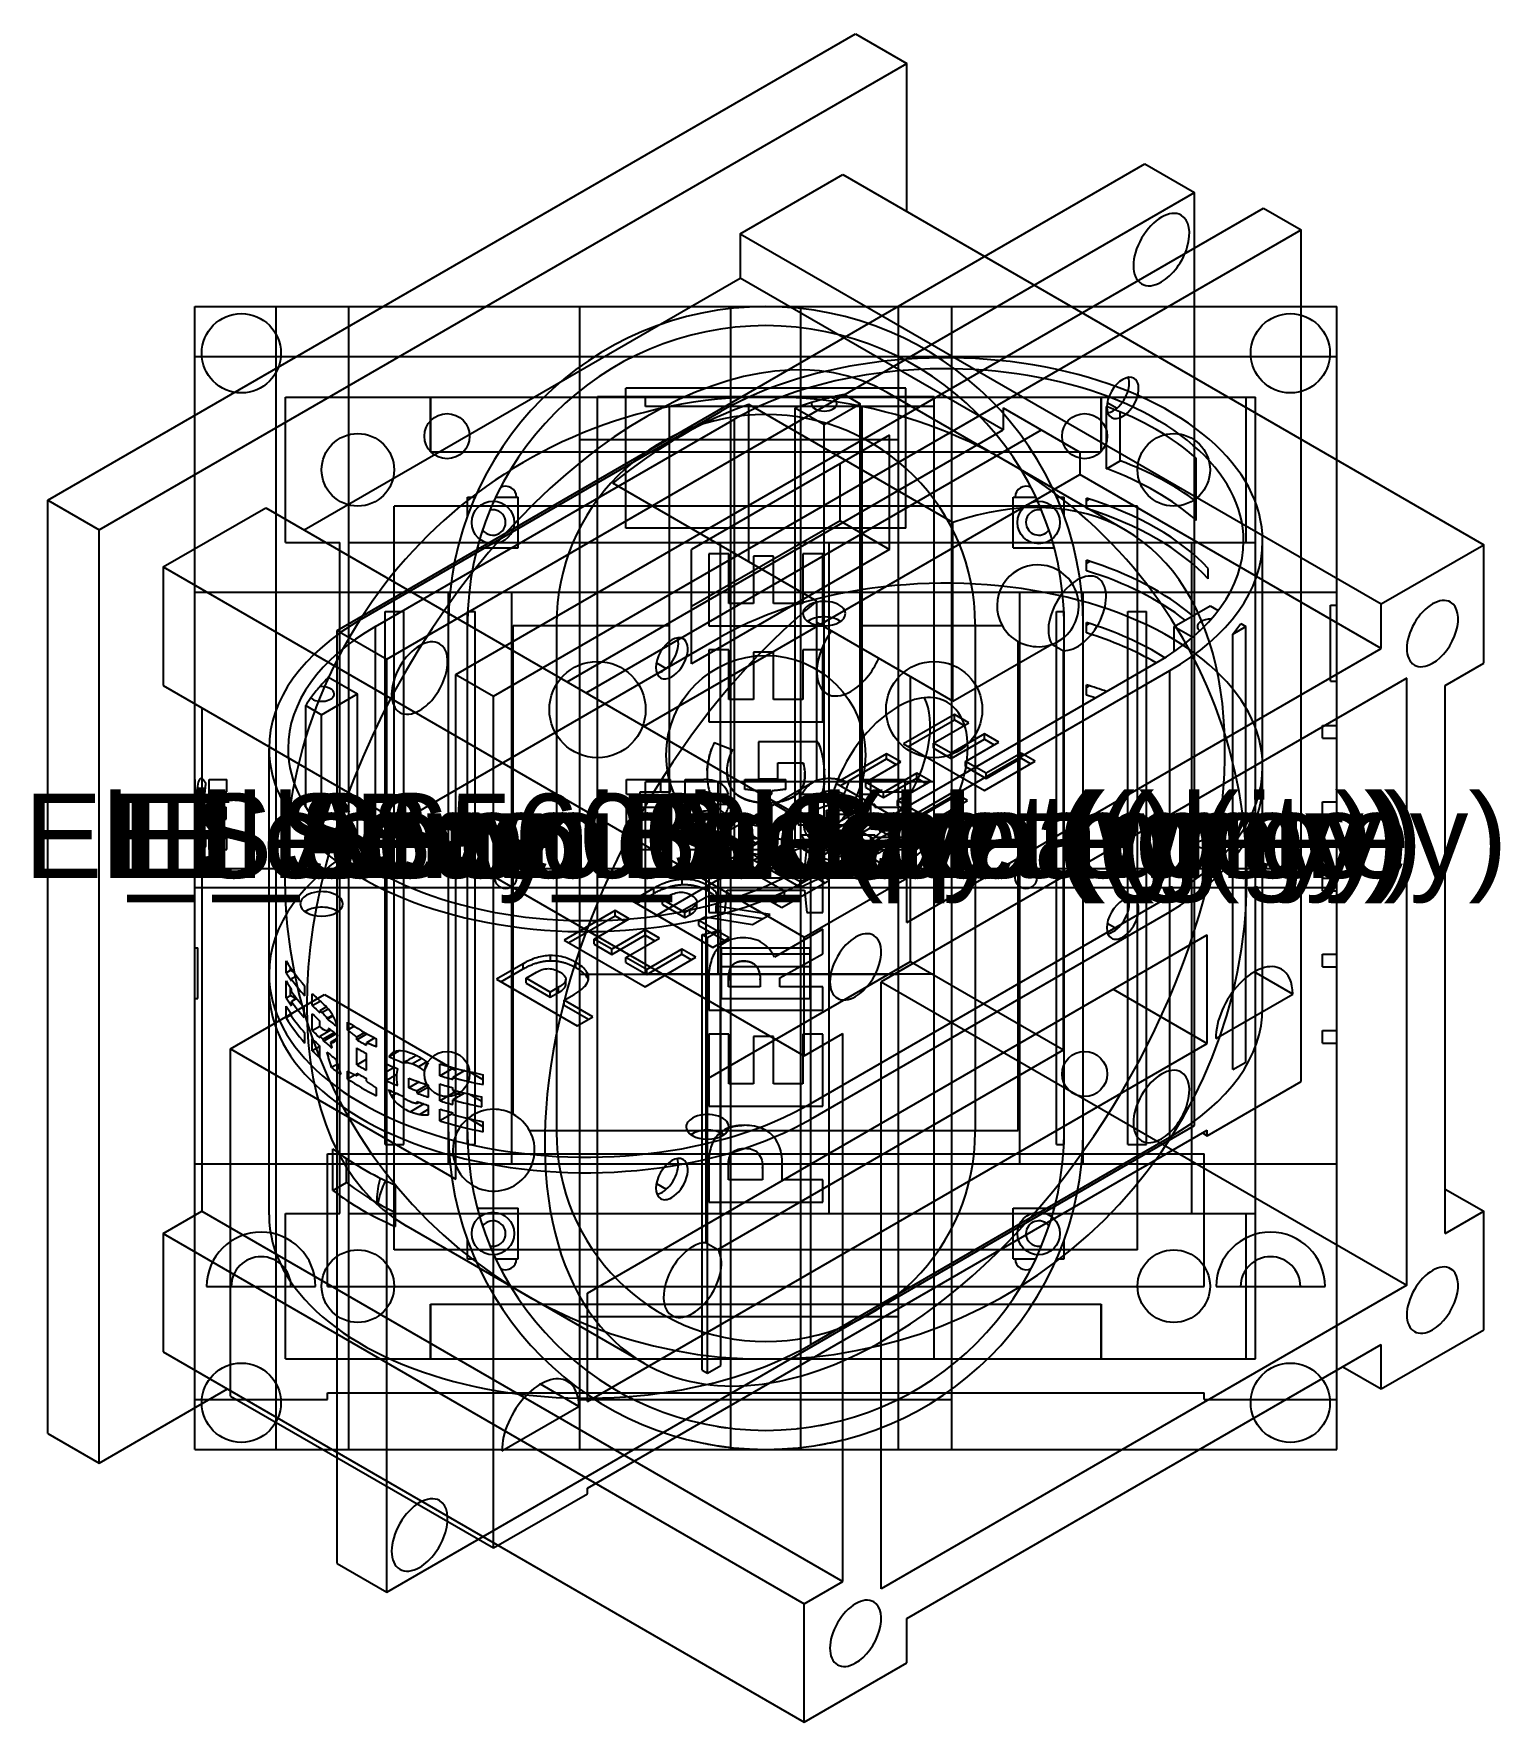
# Model space of a CAD drawing. Header units: millimetres. Extents: x 179.6 to 240.5, y 113.4 to 183.6.
import ezdxf
from ezdxf.enums import TextEntityAlignment as Align

# ---------------------------------------------------------------- set-up
doc = ezdxf.new("R2010")
doc.units = ezdxf.units.MM
for name, color, linetype in [('A_08_Bay_Brackets_Bay_Lid', 7, 'CONTINUOUS'), ('A_08_Bay_Brackets_El_AS5600_Cap', 7, 'CONTINUOUS'), ('A_08_Bay_Brackets_El_Servo_Bracket', 7, 'CONTINUOUS'), ('A_08_Bay_Brackets_El_Servo_Sleeve', 7, 'CONTINUOUS'), ('A_08_Bay_Brackets_El_Sleeve_Backplate', 7, 'CONTINUOUS'), ('A_08_Bay_Brackets_Electronics_Bay', 7, 'CONTINUOUS'), ('V_08_Bay_Brackets_Bay_Lid_0', 7, 'CONTINUOUS'), ('V_08_Bay_Brackets_Bay_Lid_1', 7, 'CONTINUOUS'), ('V_08_Bay_Brackets_Bay_Lid_2', 7, 'CONTINUOUS'), ('V_08_Bay_Brackets_Bay_Lid_3', 7, 'CONTINUOUS'), ('V_08_Bay_Brackets_El_AS5600_Cap_0', 7, 'CONTINUOUS'), ('V_08_Bay_Brackets_El_AS5600_Cap_1', 7, 'CONTINUOUS'), ('V_08_Bay_Brackets_El_AS5600_Cap_2', 7, 'CONTINUOUS'), ('V_08_Bay_Brackets_El_AS5600_Cap_3', 7, 'CONTINUOUS'), ('V_08_Bay_Brackets_El_Servo_Bracket_0', 7, 'CONTINUOUS'), ('V_08_Bay_Brackets_El_Servo_Bracket_1', 7, 'CONTINUOUS'), ('V_08_Bay_Brackets_El_Servo_Bracket_2', 7, 'CONTINUOUS'), ('V_08_Bay_Brackets_El_Servo_Bracket_3', 7, 'CONTINUOUS'), ('V_08_Bay_Brackets_El_Servo_Sleeve_0', 7, 'CONTINUOUS'), ('V_08_Bay_Brackets_El_Servo_Sleeve_1', 7, 'CONTINUOUS'), ('V_08_Bay_Brackets_El_Servo_Sleeve_2', 7, 'CONTINUOUS'), ('V_08_Bay_Brackets_El_Servo_Sleeve_3', 7, 'CONTINUOUS'), ('V_08_Bay_Brackets_El_Sleeve_Backplate_0', 7, 'CONTINUOUS'), ('V_08_Bay_Brackets_El_Sleeve_Backplate_1', 7, 'CONTINUOUS'), ('V_08_Bay_Brackets_El_Sleeve_Backplate_2', 7, 'CONTINUOUS'), ('V_08_Bay_Brackets_El_Sleeve_Backplate_3', 7, 'CONTINUOUS'), ('V_08_Bay_Brackets_Electronics_Bay_0', 7, 'CONTINUOUS'), ('V_08_Bay_Brackets_Electronics_Bay_1', 7, 'CONTINUOUS'), ('V_08_Bay_Brackets_Electronics_Bay_2', 7, 'CONTINUOUS'), ('V_08_Bay_Brackets_Electronics_Bay_3', 7, 'CONTINUOUS')]:
    doc.layers.add(name, color=color, linetype=linetype)
doc.styles.get("Standard").update_dxf_attribs({"font": 'arial.ttf'})

msp = doc.modelspace()

# ---------------------------------------------------------------- texts
at = {"layer": 'A_08_Bay_Brackets_Bay_Lid'}
msp.add_text('Bay_Lid  (clear)', height=3.5, dxfattribs=at).set_placement((210, 148.5), align=Align.CENTER)
at = {"layer": 'A_08_Bay_Brackets_El_AS5600_Cap'}
msp.add_text('El_AS5600_Cap  (white)', height=3.5, dxfattribs=at).set_placement((210, 148.5), align=Align.CENTER)
at = {"layer": 'A_08_Bay_Brackets_El_Servo_Bracket'}
msp.add_text('El_Servo_Bracket  (grey)', height=3.5, dxfattribs=at).set_placement((210, 148.5), align=Align.CENTER)
at = {"layer": 'A_08_Bay_Brackets_El_Servo_Sleeve'}
msp.add_text('El_Servo_Sleeve  (grey)', height=3.5, dxfattribs=at).set_placement((210, 148.5), align=Align.CENTER)
at = {"layer": 'A_08_Bay_Brackets_El_Sleeve_Backplate'}
msp.add_text('El_Sleeve_Backplate  (grey)', height=3.5, dxfattribs=at).set_placement((210, 148.5), align=Align.CENTER)
at = {"layer": 'A_08_Bay_Brackets_Electronics_Bay'}
msp.add_text('Electronics_Bay  (grey)', height=3.5, dxfattribs=at).set_placement((210, 148.5), align=Align.CENTER)

# ---------------------------------------------------------------- linework, layer by layer
at = {"layer": 'V_08_Bay_Brackets_Bay_Lid_0'}
for p, q in [((196.806, 148.104), (196.806, 148.896)), ((223.194, 148.104), (223.194, 148.896))]:
    msp.add_line(p, q, dxfattribs=at)
for points in [[(196.806, 148.896), (197.136, 148.896), (198.112, 148.896), (199.684, 148.896), (201.773, 148.896), (204.275, 148.896), (207.064, 148.896), (210, 148.896), (212.936, 148.896), (215.725, 148.896), (218.227, 148.896), (220.316, 148.896), (221.888, 148.896), (222.864, 148.896), (223.194, 148.896)], [(196.806, 148.104), (197.136, 148.104), (198.112, 148.104), (199.684, 148.104), (201.773, 148.104), (204.275, 148.104), (207.064, 148.104), (210, 148.104), (212.936, 148.104), (215.725, 148.104), (218.227, 148.104), (220.316, 148.104), (221.888, 148.104), (222.864, 148.104), (223.194, 148.104)]]:
    msp.add_open_spline(points, degree=1, dxfattribs=at)
at = {"layer": 'V_08_Bay_Brackets_Bay_Lid_1'}
for p, q in [((207.625, 161.972), (207.625, 158.978)), ((208.457, 161.972), (207.625, 161.972)), ((208.457, 159.909), (208.457, 161.972)), ((209.494, 161.872), (209.494, 159.909)), ((210.326, 161.872), (209.494, 161.872)), ((210.326, 159.909), (210.326, 161.872)), ((212.375, 161.972), (211.543, 161.972)), ((211.543, 161.972), (211.543, 159.909)), ((212.375, 158.978), (212.375, 161.972)), ((209.494, 159.909), (208.457, 159.909)), ((211.543, 159.909), (210.326, 159.909)), ((196.806, 137.944), (196.806, 159.056)), ((207.625, 158.978), (212.375, 158.978)), ((223.194, 137.944), (223.194, 159.056)), ((207.625, 157.98), (207.625, 154.986)), ((208.457, 157.98), (207.625, 157.98)), ((208.457, 155.918), (208.457, 157.98)), ((212.375, 157.98), (211.543, 157.98)), ((211.543, 157.98), (211.543, 155.918)), ((212.375, 154.986), (212.375, 157.98)), ((209.494, 157.88), (209.494, 155.918)), ((210.326, 157.88), (209.494, 157.88)), ((210.326, 155.918), (210.326, 157.88)), ((209.494, 155.918), (208.457, 155.918)), ((211.543, 155.918), (210.326, 155.918)), ((207.625, 154.986), (212.375, 154.986)), ((208.623, 153.815), (207.851, 154.115)), ((212.169, 154.155), (209.701, 154.155)), ((209.701, 154.155), (209.701, 152.625)), ((210.499, 152.625), (210.499, 153.283)), ((210.499, 153.283), (211.557, 153.283)), ((209.701, 152.625), (210.499, 152.625)), ((207.625, 149.864), (207.625, 147.07)), ((208.29, 149.864), (207.625, 149.864)), ((208.397, 148.919), (208.29, 149.864)), ((211.71, 149.864), (211.603, 148.919)), ((212.375, 149.864), (211.71, 149.864)), ((212.375, 147.07), (212.375, 149.864)), ((211.603, 148.919), (208.397, 148.919)), ((208.29, 147.07), (208.397, 147.994)), ((208.397, 147.994), (211.603, 147.994)), ((211.603, 147.994), (211.71, 147.07)), ((207.625, 147.07), (208.29, 147.07)), ((211.71, 147.07), (212.375, 147.07)), ((212.375, 146.371), (210.366, 145.207)), ((212.375, 145.346), (212.375, 146.371)), ((210.585, 144.355), (212.375, 145.346)), ((207.625, 144.282), (207.625, 143.012)), ((208.443, 143.976), (208.443, 144.242)), ((209.767, 143.976), (208.443, 143.976)), ((209.767, 144.262), (209.767, 143.976)), ((210.585, 143.976), (210.585, 144.355)), ((212.375, 143.976), (210.585, 143.976)), ((212.375, 143.012), (212.375, 143.976)), ((207.625, 143.012), (212.375, 143.012)), ((207.625, 142.014), (207.625, 139.02)), ((208.457, 142.014), (207.625, 142.014)), ((208.457, 139.951), (208.457, 142.014)), ((209.494, 141.914), (209.494, 139.951)), ((210.326, 141.914), (209.494, 141.914)), ((210.326, 139.951), (210.326, 141.914)), ((212.375, 142.014), (211.543, 142.014)), ((211.543, 142.014), (211.543, 139.951)), ((212.375, 139.02), (212.375, 142.014)), ((209.494, 139.951), (208.457, 139.951)), ((211.543, 139.951), (210.326, 139.951)), ((207.625, 139.02), (212.375, 139.02)), ((207.625, 136.605), (207.625, 135.028)), ((208.443, 135.96), (208.443, 136.572)), ((209.867, 136.445), (209.867, 135.96)), ((210.685, 135.96), (210.685, 136.545)), ((209.867, 135.96), (208.443, 135.96)), ((212.375, 135.96), (210.685, 135.96)), ((212.375, 135.028), (212.375, 135.96)), ((207.625, 135.028), (212.375, 135.028))]:
    msp.add_line(p, q, dxfattribs=at)
for centre in [(198.653, 163.278), (221.347, 163.278), (198.653, 133.722), (221.347, 133.722)]:
    msp.add_circle(centre, 0.884, dxfattribs=at)
for centre, start, end in [((210, 159.056), 0, 180), ((210, 137.944), 180, 0)]:
    msp.add_arc(centre, 13.194, start, end, dxfattribs=at)
for points, degree in [([(207.851, 154.115), (207.712, 153.831), (207.638, 153.516)], 2), ([(207.691, 153.708), (207.73, 153.827)], 1), ([(207.73, 153.827), (207.752, 153.887)], 1), ([(207.788, 153.977), (207.788, 153.977)], 1), ([(208.447, 153.376), (208.503, 153.609), (208.623, 153.815)], 2), ([(208.56, 153.695), (208.522, 153.617), (208.493, 153.534)], 2), ([(212.381, 153.476), (212.316, 153.826), (212.169, 154.155)], 2), ([(212.185, 154.117), (212.236, 153.998), (212.276, 153.88)], 2), ([(212.297, 153.816), (212.3, 153.808)], 1), ([(207.638, 153.516), (207.557, 153.17), (207.559, 152.811)], 2), ([(207.562, 152.967), (207.566, 153.06), (207.576, 153.15)], 2), ([(207.58, 153.185), (207.585, 153.224)], 1), ([(207.597, 153.309), (207.6, 153.327)], 1), ([(207.604, 153.349), (207.615, 153.408)], 1), ([(207.638, 153.516), (207.648, 153.556)], 1), ([(207.651, 153.567), (207.677, 153.661)], 1), ([(207.684, 153.685), (207.684, 153.685)], 1), ([(208.39, 152.911), (208.39, 153.146), (208.447, 153.376)], 2), ([(208.408, 153.174), (208.407, 153.163)], 1), ([(208.447, 153.376), (208.429, 153.296)], 1), ([(208.475, 153.48), (208.447, 153.376)], 1), ([(211.557, 153.283), (211.583, 153.162), (211.603, 153.037)], 2), ([(211.576, 153.192), (211.557, 153.283)], 1), ([(211.603, 153.037), (211.624, 152.906), (211.623, 152.764)], 2), ([(211.61, 152.991), (211.603, 153.037)], 1), ([(212.342, 153.657), (212.347, 153.639)], 1), ([(212.441, 152.744), (212.444, 153.116), (212.381, 153.476)], 2), ([(212.411, 153.277), (212.418, 153.215)], 1), ([(212.434, 153.026), (212.435, 152.998)], 1), ([(208.39, 152.911), (208.39, 152.265), (208.823, 151.946)], 2), ([(211.474, 152.187), (211.623, 152.424), (211.623, 152.764)], 2), ([(211.623, 152.764), (211.623, 152.837), (211.618, 152.905)], 2), ([(212.432, 152.498), (212.425, 152.413), (212.414, 152.333)], 2), ([(212.441, 152.744), (212.44, 152.658)], 1), ([(212.441, 152.79), (212.441, 152.744)], 1), ([(210.033, 151.627), (209.61, 151.627), (209.166, 151.694), (208.823, 151.946)], 3), ([(208.823, 151.946), (209.255, 151.627), (210.033, 151.627)], 2), ([(211.191, 151.906), (210.852, 151.689), (210.435, 151.627), (210.033, 151.627)], 3), ([(210.033, 151.627), (210.758, 151.627), (211.191, 151.906)], 2), ([(211.191, 151.906), (211.236, 151.937)], 1), ([(211.318, 152.003), (211.327, 152.011)], 1), ([(211.413, 152.103), (211.441, 152.139)], 1), ([(212.292, 151.854), (212.216, 151.661), (212.103, 151.5)], 2), ([(212.34, 151.993), (212.328, 151.956)], 1), ([(212.373, 152.114), (212.37, 152.101)], 1), ([(211.8, 151.178), (211.469, 150.912), (211.015, 150.783)], 2), ([(209.864, 145.796), (209.629, 145.954), (209.34, 146.013), (209.055, 146.012)], 3), ([(210.366, 145.207), (210.253, 145.444), (210.081, 145.651), (209.864, 145.796)], 3), ([(208.583, 144.838), (208.443, 144.635), (208.443, 144.242)], 2), ([(208.443, 144.242), (208.444, 144.453), (208.471, 144.671), (208.583, 144.838)], 3), ([(208.583, 144.838), (208.686, 144.992), (208.886, 145.043), (209.075, 145.04)], 3), ([(209.075, 145.04), (208.909, 145.04), (208.789, 144.995)], 2), ([(209.452, 144.958), (209.3, 145.04), (209.075, 145.04)], 2), ([(209.526, 144.91), (209.517, 144.917)], 1), ([(209.627, 144.806), (209.599, 144.844), (209.566, 144.875)], 2), ([(209.649, 144.773), (209.647, 144.775)], 1), ([(209.685, 144.706), (209.674, 144.729)], 1), ([(209.717, 144.625), (209.708, 144.651)], 1), ([(209.734, 144.566), (209.718, 144.621)], 1), ([(209.761, 144.401), (209.761, 144.405)], 1), ([(209.767, 144.262), (209.767, 144.307)], 1), ([(208.008, 137.822), (208.39, 138.221), (209.102, 138.221)], 2), ([(209.93, 138.052), (209.675, 138.174), (209.388, 138.222), (209.102, 138.221)], 3), ([(210.486, 137.513), (210.362, 137.746), (210.169, 137.94), (209.93, 138.052)], 3), ([(208.616, 137.097), (208.443, 136.931), (208.443, 136.572)], 2), ([(208.443, 136.572), (208.443, 136.766), (208.482, 136.968), (208.616, 137.097)], 3), ([(208.616, 137.097), (208.749, 137.226), (208.949, 137.264), (209.142, 137.264)], 3), ([(208.647, 137.124), (208.616, 137.097)], 1), ([(209.142, 137.264), (209.121, 137.263)], 1), ([(209.142, 137.264), (209.342, 137.266), (209.545, 137.206), (209.678, 137.061)], 3), ([(209.162, 137.263), (209.142, 137.264)], 1), ([(209.678, 137.061), (209.649, 137.09)], 1), ([(209.704, 137.03), (209.678, 137.061)], 1), ([(209.678, 137.061), (209.826, 136.902), (209.867, 136.668), (209.867, 136.445)], 3), ([(210.685, 136.545), (210.684, 136.879), (210.642, 137.221), (210.486, 137.513)], 3), ([(207.625, 136.605), (207.625, 136.646)], 1), ([(209.867, 136.445), (209.867, 136.466)], 1)]:
    msp.add_open_spline(points, degree=degree, dxfattribs=at)
for points, knots in [([(207.559, 152.811), (207.558, 152.532), (207.594, 152.251), (207.688, 151.988), (207.792, 151.689), (207.977, 151.42), (208.221, 151.218)], [0, 0, 0, 0, 0.468501, 0.468501, 0.468501, 1, 1, 1, 1]), ([(208.823, 151.946), (208.661, 152.064), (208.536, 152.23), (208.469, 152.419), (208.414, 152.577), (208.388, 152.741), (208.39, 152.911)], [0, 0, 0, 0, 0.546435, 0.546435, 0.546435, 1, 1, 1, 1]), ([(211.623, 152.764), (211.625, 152.633), (211.606, 152.505), (211.566, 152.382), (211.502, 152.185), (211.366, 152.017), (211.191, 151.906)], [0, 0, 0, 0, 0.384908, 0.384908, 0.384908, 1, 1, 1, 1]), ([(211.8, 151.178), (212.016, 151.35), (212.183, 151.58), (212.285, 151.836), (212.4, 152.123), (212.441, 152.435), (212.441, 152.744)], [0, 0, 0, 0, 0.47239, 0.47239, 0.47239, 1, 1, 1, 1]), ([(208.221, 151.218), (208.473, 151.005), (208.778, 150.861), (209.097, 150.776), (209.408, 150.693), (209.731, 150.662), (210.053, 150.662)], [0, 0, 0, 0, 0.506692, 0.506692, 0.506692, 1, 1, 1, 1]), ([(210.053, 150.662), (210.358, 150.662), (210.664, 150.691), (210.959, 150.768), (211.263, 150.847), (211.555, 150.98), (211.8, 151.178)], [0, 0, 0, 0, 0.491678, 0.491678, 0.491678, 1, 1, 1, 1]), ([(209.055, 146.012), (208.886, 146.013), (208.721, 145.989), (208.56, 145.94), (208.345, 145.871), (208.15, 145.742), (208.004, 145.569)], [0, 0, 0, 0, 0.425076, 0.425076, 0.425076, 1, 1, 1, 1]), ([(208.004, 145.569), (207.871, 145.415), (207.78, 145.228), (207.722, 145.033), (207.65, 144.791), (207.625, 144.536), (207.625, 144.282)], [0, 0, 0, 0, 0.447489, 0.447489, 0.447489, 1, 1, 1, 1]), ([(209.075, 145.04), (209.189, 145.043), (209.298, 145.023), (209.403, 144.982), (209.5, 144.941), (209.579, 144.876), (209.639, 144.788), (209.74, 144.636), (209.767, 144.445), (209.767, 144.262)], [0, 0, 0, 0, 0.279903, 0.279903, 0.279903, 0.540968, 0.540968, 0.540968, 1, 1, 1, 1]), ([(208.008, 137.822), (207.872, 137.681), (207.778, 137.503), (207.72, 137.315), (207.649, 137.086), (207.625, 136.845), (207.625, 136.605)], [0, 0, 0, 0, 0.452398, 0.452398, 0.452398, 1, 1, 1, 1]), ([(209.102, 138.221), (208.944, 138.223), (208.788, 138.206), (208.634, 138.17), (208.398, 138.115), (208.175, 137.999), (208.008, 137.822)], [0, 0, 0, 0, 0.391728, 0.391728, 0.391728, 1, 1, 1, 1])]:
    msp.add_open_spline(points, degree=3, knots=knots, dxfattribs=at)
at = {"layer": 'V_08_Bay_Brackets_Bay_Lid_2'}
for p, q in [((186.25, 148.104), (186.25, 148.896)), ((199.444, 148.104), (199.444, 148.896)), ((199.444, 148.896), (220.556, 148.896)), ((220.556, 148.104), (220.556, 148.896)), ((233.75, 148.104), (233.75, 148.896)), ((199.444, 148.104), (220.556, 148.104))]:
    msp.add_line(p, q, dxfattribs=at)
for points in [[(186.25, 148.896), (186.333, 148.896), (186.581, 148.896), (186.99, 148.896), (187.557, 148.896), (188.272, 148.896), (189.129, 148.896), (190.115, 148.896), (191.218, 148.896), (192.425, 148.896), (193.72, 148.896), (195.087, 148.896), (196.508, 148.896), (197.967, 148.896), (199.444, 148.896)], [(220.556, 148.896), (222.033, 148.896), (223.492, 148.896), (224.913, 148.896), (226.28, 148.896), (227.575, 148.896), (228.782, 148.896), (229.885, 148.896), (230.871, 148.896), (231.728, 148.896), (232.443, 148.896), (233.01, 148.896), (233.419, 148.896), (233.667, 148.896), (233.75, 148.896)], [(186.25, 148.104), (186.333, 148.104), (186.581, 148.104), (186.99, 148.104), (187.557, 148.104), (188.272, 148.104), (189.129, 148.104), (190.115, 148.104), (191.218, 148.104), (192.425, 148.104), (193.72, 148.104), (195.087, 148.104), (196.508, 148.104), (197.967, 148.104), (199.444, 148.104)], [(220.556, 148.104), (222.033, 148.104), (223.492, 148.104), (224.913, 148.104), (226.28, 148.104), (227.575, 148.104), (228.782, 148.104), (229.885, 148.104), (230.871, 148.104), (231.728, 148.104), (232.443, 148.104), (233.01, 148.104), (233.419, 148.104), (233.667, 148.104), (233.75, 148.104)]]:
    msp.add_open_spline(points, degree=1, dxfattribs=at)
at = {"layer": 'V_08_Bay_Brackets_Bay_Lid_3'}
for p, q in [((193.206, 149.901), (208.134, 158.519)), ((217.847, 155.293), (215.73, 154.07)), ((218.435, 154.953), (217.847, 155.293)), ((217.847, 155.077), (217.847, 155.293)), ((215.916, 153.963), (217.847, 155.077)), ((216.976, 154.111), (218.435, 154.953)), ((219.098, 154.489), (217.71, 153.687)), ((217.847, 155.077), (218.248, 154.845)), ((219.686, 154.149), (219.098, 154.489)), ((219.098, 154.273), (219.098, 154.489)), ((215.73, 154.07), (219.088, 152.131)), ((217.71, 153.687), (216.976, 154.111)), ((216.976, 153.896), (216.976, 154.111)), ((216.976, 153.896), (217.71, 153.472)), ((217.71, 153.472), (219.098, 154.273)), ((218.298, 153.348), (219.686, 154.149)), ((219.098, 154.273), (219.499, 154.041)), ((215.024, 153.663), (212.907, 152.441)), ((213.094, 152.333), (215.024, 153.448)), ((214.154, 152.482), (215.612, 153.324)), ((215.612, 153.324), (215.024, 153.663)), ((215.024, 153.448), (215.024, 153.663)), ((215.024, 153.448), (215.425, 153.216)), ((217.71, 153.472), (217.71, 153.687)), ((219.159, 152.851), (218.298, 153.348)), ((218.298, 153.132), (218.298, 153.348)), ((218.298, 153.132), (219.159, 152.635)), ((219.088, 152.131), (221.205, 153.353)), ((220.617, 153.693), (219.159, 152.851)), ((219.159, 152.635), (220.617, 153.477)), ((221.205, 153.353), (220.617, 153.693)), ((220.617, 153.477), (220.617, 153.693)), ((220.617, 153.477), (221.019, 153.246)), ((230.658, 152.486), (230.658, 153.132)), ((212.907, 152.441), (216.266, 150.502)), ((214.887, 152.058), (214.154, 152.482)), ((214.154, 152.266), (214.154, 152.482)), ((216.275, 152.859), (214.887, 152.058)), ((214.887, 151.842), (216.275, 152.644)), ((215.475, 151.718), (216.863, 152.52)), ((216.863, 152.52), (216.275, 152.859)), ((216.275, 152.644), (216.275, 152.859)), ((216.275, 152.644), (216.677, 152.412)), ((219.159, 152.635), (219.159, 152.851)), ((211.877, 151.62), (211.877, 151.835)), ((212.785, 151.555), (212.451, 151.993)), ((212.451, 151.777), (212.451, 151.993)), ((212.451, 151.777), (212.64, 151.529)), ((214.154, 152.266), (214.887, 151.842)), ((214.887, 151.842), (214.887, 152.058)), ((216.336, 151.221), (215.475, 151.718)), ((215.475, 151.503), (215.475, 151.718)), ((216.266, 150.502), (218.383, 151.724)), ((217.795, 152.063), (216.336, 151.221)), ((216.336, 151.006), (217.795, 151.848)), ((218.383, 151.724), (217.795, 152.063)), ((217.795, 151.848), (217.795, 152.063)), ((217.795, 151.848), (218.196, 151.616)), ((211.322, 151.364), (211.322, 151.58)), ((213.787, 151.254), (212.705, 150.629)), ((212.891, 150.521), (213.787, 151.038)), ((215.532, 150.246), (213.787, 151.254)), ((213.787, 151.038), (213.787, 151.254)), ((213.787, 151.038), (215.419, 150.096)), ((215.475, 151.503), (216.336, 151.006)), ((216.336, 151.006), (216.336, 151.221)), ((209.285, 150.35), (207.309, 149.209)), ((209.755, 150.078), (209.285, 150.35)), ((209.285, 150.134), (209.285, 150.35)), ((211.604, 150.495), (211.604, 150.711)), ((212.705, 150.629), (213.269, 150.303)), ((213.269, 150.303), (213.735, 150.572)), ((213.735, 150.572), (214.483, 150.14)), ((207.496, 149.101), (209.285, 150.134)), ((209.163, 149.649), (209.755, 150.078)), ((211.43, 148.34), (209.163, 149.649)), ((209.163, 149.433), (209.163, 149.649)), ((209.285, 150.134), (209.59, 149.958)), ((212.234, 149.871), (212.234, 150.086)), ((213.25, 149.512), (213.25, 149.728)), ((214.163, 149.686), (214.163, 149.901)), ((214.342, 149.805), (214.342, 150.021)), ((214.483, 149.925), (214.483, 150.14)), ((207.309, 149.209), (207.78, 148.937)), ((207.78, 148.937), (208.509, 149.271)), ((208.509, 149.271), (210.776, 147.962)), ((209.163, 149.433), (211.43, 148.124)), ((206.516, 148.226), (206.516, 148.442)), ((207.573, 147.978), (207.573, 148.193)), ((210.668, 147.27), (212.644, 148.41)), ((212.173, 148.682), (211.43, 148.34)), ((211.43, 148.124), (212.173, 148.466)), ((211.43, 148.124), (211.43, 148.34)), ((212.644, 148.41), (212.173, 148.682)), ((212.173, 148.466), (212.173, 148.682)), ((212.173, 148.466), (212.457, 148.303)), ((205.338, 148.071), (204.44, 147.552)), ((204.44, 147.552), (207.798, 145.613)), ((204.626, 147.444), (205.338, 147.855)), ((205.338, 147.855), (205.338, 148.071)), ((205.7, 147.612), (205.888, 147.721)), ((206.636, 147.071), (205.7, 147.612)), ((205.7, 147.396), (205.7, 147.612)), ((205.7, 147.396), (206.636, 146.856)), ((207.991, 147.559), (207.991, 147.775)), ((210.776, 147.962), (210.198, 147.541)), ((210.198, 147.541), (210.668, 147.27)), ((210.363, 147.446), (210.776, 147.747)), ((210.776, 147.747), (210.776, 147.962)), ((211.866, 139.127), (226.794, 147.746)), ((226.794, 147.099), (226.794, 147.746)), ((203.734, 147.145), (201.617, 145.923)), ((201.804, 145.815), (203.734, 146.929)), ((202.864, 145.963), (204.322, 146.805)), ((204.322, 146.805), (203.734, 147.145)), ((203.734, 146.929), (203.734, 147.145)), ((203.734, 146.929), (204.135, 146.698)), ((206.839, 147.188), (206.636, 147.071)), ((206.636, 146.856), (206.636, 147.071)), ((206.636, 146.856), (206.839, 146.973)), ((206.839, 146.973), (206.839, 147.188)), ((207.215, 146.737), (207.483, 146.892)), ((208.48, 146.007), (207.215, 146.737)), ((207.215, 146.522), (207.215, 146.737)), ((207.483, 146.892), (209.449, 146.566)), ((210.174, 146.984), (207.93, 147.329)), ((207.93, 147.114), (207.93, 147.329)), ((207.93, 147.114), (209.879, 146.814)), ((209.449, 146.566), (210.174, 146.984)), ((211.866, 138.481), (226.794, 147.099)), ((204.985, 146.341), (203.597, 145.54)), ((203.597, 145.324), (204.985, 146.125)), ((204.185, 145.2), (205.573, 146.001)), ((205.573, 146.001), (204.985, 146.341)), ((204.985, 146.125), (204.985, 146.341)), ((204.985, 146.125), (205.387, 145.894)), ((207.215, 146.522), (208.294, 145.899)), ((207.798, 145.613), (208.48, 146.007)), ((201.041, 145.062), (201.041, 145.277)), ((201.617, 145.923), (204.976, 143.983)), ((203.597, 145.54), (202.864, 145.963)), ((202.864, 145.748), (202.864, 145.963)), ((202.864, 145.748), (203.597, 145.324)), ((203.597, 145.324), (203.597, 145.54)), ((206.505, 145.545), (205.046, 144.703)), ((205.046, 144.488), (206.505, 145.33)), ((207.093, 145.206), (206.505, 145.545)), ((206.505, 145.33), (206.505, 145.545)), ((206.505, 145.33), (206.906, 145.098)), ((199.909, 144.937), (198.795, 144.293)), ((198.981, 144.185), (199.909, 144.721)), ((199.909, 144.721), (199.909, 144.937)), ((200.032, 144.339), (200.465, 144.589)), ((202.097, 144.778), (202.097, 144.994)), ((202.563, 144.371), (202.563, 144.586)), ((205.046, 144.703), (204.185, 145.2)), ((204.185, 144.985), (204.185, 145.2)), ((204.185, 144.985), (205.046, 144.488)), ((204.976, 143.983), (207.093, 145.206)), ((205.046, 144.488), (205.046, 144.703)), ((189.342, 143.868), (189.342, 144.514)), ((198.795, 144.293), (202.153, 142.354)), ((201.039, 143.758), (200.032, 144.339)), ((200.032, 144.124), (200.032, 144.339)), ((200.032, 144.124), (201.039, 143.542)), ((201.382, 143.956), (201.039, 143.758)), ((201.382, 143.741), (201.382, 143.956)), ((201.683, 144.069), (201.683, 144.285)), ((201.039, 143.542), (201.039, 143.758)), ((201.039, 143.542), (201.382, 143.741)), ((201.617, 143.424), (202.031, 143.663)), ((202.812, 142.734), (201.617, 143.424)), ((201.617, 143.208), (201.617, 143.424)), ((201.617, 143.208), (202.625, 142.626)), ((202.153, 142.354), (202.812, 142.734)), ((211.866, 138.481), (211.866, 139.127))]:
    msp.add_line(p, q, dxfattribs=at)
for centre, major_axis, start_param, end_param in [((217.464, 153.132), (13.194, 0), 0, 2.356194), ((212.426, 159.489), (-0.884, 0), -3.141593, -0.785398), ((212.426, 159.489), (-0.884, 0), -0.785398, 0), ((212.426, 159.489), (-0.884, 0), 0, -3.141593), ((212.426, 158.842), (-0.884, 0), -2.455873, -0.785398), ((212.426, 158.842), (-0.884, 0), -0.785398, -0.685719), ((217.464, 153.132), (13.194, 0), 5.497787, 0), ((217.464, 152.486), (13.194, 0), 5.497787, 0), ((228.473, 150.224), (-0.884, 0), -0.785398, 0), ((228.473, 150.224), (-0.884, 0), 0, -3.141593), ((228.473, 150.224), (-0.884, 0), -3.141593, -0.785398), ((202.536, 144.514), (13.194, 0), 2.356194, 3.141593), ((228.473, 149.577), (-0.884, 0), -0.785398, -0.685719), ((228.473, 149.577), (-0.884, 0), -2.455873, -0.785398), ((191.527, 147.423), (-0.884, 0), -0.785398, 0), ((191.527, 147.423), (-0.884, 0), 0, -3.141593), ((191.527, 147.423), (-0.884, 0), -3.141593, -0.785398), ((191.527, 146.776), (-0.884, 0), -0.785398, -0.685719), ((191.527, 146.776), (-0.884, 0), -2.455873, -0.785398), ((202.536, 144.514), (13.194, 0), 3.141593, 5.497787), ((202.536, 143.868), (13.194, 0), 3.141593, 5.497787), ((207.574, 138.158), (-0.884, 0), -0.785398, 0), ((207.574, 138.158), (-0.884, 0), -3.141593, -0.785398), ((207.574, 138.158), (-0.884, 0), 0, -3.141593), ((207.574, 137.511), (-0.884, 0), -0.785398, -0.685719), ((207.574, 137.511), (-0.884, 0), -2.455873, -0.785398)]:
    msp.add_ellipse(centre, major_axis=major_axis, ratio=0.57735, start_param=start_param, end_param=end_param, dxfattribs=at)
for points, degree in [([(211.877, 151.835), (211.575, 151.727), (211.322, 151.58)], 2), ([(211.322, 151.364), (211.585, 151.516), (211.877, 151.62)], 2), ([(212.451, 151.993), (212.151, 151.934), (211.877, 151.835)], 2), ([(211.877, 151.62), (212.168, 151.723), (212.451, 151.777)], 2), ([(210.666, 150.642), (210.737, 151.027), (211.322, 151.364)], 2), ([(211.592, 150.801), (211.589, 150.984), (211.756, 151.154), (211.98, 151.281)], 3), ([(211.98, 151.281), (212.147, 151.377), (212.35, 151.448)], 2), ([(212.35, 151.448), (212.554, 151.52), (212.785, 151.555)], 2), ([(210.656, 150.751), (210.656, 150.705), (210.663, 150.659)], 2), ([(211.604, 150.711), (211.592, 150.756), (211.592, 150.801)], 2), ([(211.592, 150.586), (211.592, 150.801)], 1), ([(211.592, 150.586), (211.592, 150.541), (211.604, 150.495)], 2), ([(212.234, 150.086), (211.936, 150.259), (211.669, 150.468), (211.604, 150.711)], 3), ([(211.604, 150.495), (211.684, 150.188), (212.234, 149.871)], 2), ([(215.203, 149.882), (215.404, 150.052), (215.532, 150.246)], 2), ([(213.25, 149.728), (212.857, 149.777), (212.519, 149.922), (212.234, 150.086)], 3), ([(212.234, 149.871), (212.747, 149.575), (213.25, 149.512)], 2), ([(213.25, 149.512), (213.754, 149.45), (214.163, 149.686)], 2), ([(214.342, 150.021), (214.264, 149.959), (214.163, 149.901)], 2), ([(214.163, 149.686), (214.267, 149.746), (214.342, 149.805)], 2), ([(214.483, 150.14), (214.416, 150.08), (214.342, 150.021)], 2), ([(214.342, 149.805), (214.417, 149.865), (214.483, 149.925)], 2), ([(214.728, 149.559), (214.992, 149.71), (215.203, 149.882)], 2), ([(205.338, 147.855), (205.936, 148.2), (206.516, 148.226)], 2), ([(206.516, 148.226), (207.097, 148.252), (207.573, 147.978)], 2), ([(207.991, 147.775), (207.937, 147.935), (207.775, 148.077), (207.573, 148.193)], 3), ([(205.888, 147.721), (206.038, 147.806), (206.211, 147.885), (206.408, 147.906)], 3), ([(206.408, 147.906), (206.59, 147.927), (206.768, 147.866), (206.9, 147.788)], 3), ([(207.13, 147.515), (207.129, 147.387), (206.991, 147.276), (206.839, 147.188)], 3), ([(206.9, 147.788), (207.028, 147.715), (207.131, 147.62), (207.13, 147.515)], 3), ([(207.13, 147.299), (207.13, 147.515)], 1), ([(207.573, 147.978), (207.916, 147.779), (207.991, 147.559)], 2), ([(207.93, 147.329), (208.017, 147.47), (208.018, 147.618)], 2), ([(208.018, 147.618), (208.018, 147.697), (207.991, 147.775)], 2), ([(207.991, 147.559), (208.006, 147.51)], 1), ([(206.839, 146.973), (207.13, 147.141), (207.13, 147.299)], 2), ([(199.909, 144.721), (200.488, 145.055), (201.041, 145.062)], 2), ([(200.465, 144.589), (200.601, 144.668), (200.772, 144.735), (200.959, 144.733)], 3), ([(200.959, 144.733), (201.144, 144.731), (201.312, 144.665), (201.448, 144.586)], 3), ([(201.041, 145.062), (201.594, 145.069), (202.097, 144.778)], 2), ([(201.448, 144.586), (201.586, 144.508), (201.686, 144.406), (201.684, 144.297)], 3), ([(202.563, 144.586), (202.468, 144.74), (202.299, 144.877), (202.097, 144.994)], 3), ([(202.097, 144.778), (202.431, 144.585), (202.563, 144.371)], 2), ([(202.632, 144.357), (202.631, 144.475), (202.563, 144.586)], 2), ([(201.683, 144.285), (201.675, 144.159), (201.54, 144.047), (201.382, 143.956)], 3), ([(201.382, 143.741), (201.674, 143.909), (201.683, 144.069)], 2), ([(201.684, 144.297), (201.683, 144.285)], 1), ([(201.684, 144.081), (201.683, 144.093)], 1), ([(201.683, 144.069), (201.684, 144.081)], 1), ([(201.684, 144.081), (201.684, 144.297)], 1), ([(202.031, 143.663), (202.267, 143.8), (202.478, 143.957), (202.574, 144.139)], 3), ([(202.563, 144.371), (202.6, 144.31), (202.617, 144.248)], 2), ([(202.574, 144.139), (202.63, 144.246), (202.632, 144.357)], 2)]:
    msp.add_open_spline(points, degree=degree, dxfattribs=at)
for points, degree, knots in [([(211.322, 151.58), (211.124, 151.466), (210.951, 151.336), (210.831, 151.191), (210.716, 151.052), (210.657, 150.905), (210.656, 150.751)], 3, [0, 0, 0, 0, 0.4685009, 0.4685009, 0.4685009, 0.9106173, 0.9106173, 0.9106173, 0.9106173]), ([(210.663, 150.659), (210.691, 150.469), (210.805, 150.286), (210.971, 150.121), (211.132, 149.96), (211.339, 149.816), (211.567, 149.684)], 3, [0, 0, 0, 0, 0.506692, 0.506692, 0.506692, 1, 1, 1, 1]), ([(211.567, 149.684), (211.781, 149.558), (212.02, 149.449), (212.282, 149.358), (212.552, 149.266), (212.853, 149.201), (213.166, 149.182)], 3, [0, 0, 0, 0, 0.491678, 0.491678, 0.491678, 1, 1, 1, 1]), ([(213.166, 149.182), (213.44, 149.164), (213.721, 149.189), (213.975, 149.253), (214.259, 149.322), (214.509, 149.433), (214.728, 149.559)], 3, [0, 0, 0, 0, 0.47239, 0.47239, 0.47239, 1, 1, 1, 1]), ([(214.163, 149.901), (214.071, 149.847), (213.967, 149.803), (213.852, 149.769), (213.668, 149.714), (213.452, 149.701), (213.25, 149.728)], 3, [0, 0, 0, 0, 0.384908, 0.384908, 0.384908, 1, 1, 1, 1]), ([(206.516, 148.442), (206.209, 148.425), (205.937, 148.338), (205.606, 148.23), (205.338, 148.071)], 2, [0, 0, 0, 0.447489, 0.447489, 1, 1, 1]), ([(207.573, 148.193), (207.454, 148.263), (207.32, 148.32), (207.171, 148.366), (206.971, 148.426), (206.742, 148.452), (206.516, 148.442)], 3, [0, 0, 0, 0, 0.425076, 0.425076, 0.425076, 1, 1, 1, 1]), ([(201.041, 145.277), (200.845, 145.275), (200.652, 145.241), (200.478, 145.188), (200.268, 145.121), (200.078, 145.037), (199.909, 144.937)], 3, [0, 0, 0, 0, 0.452398, 0.452398, 0.452398, 1, 1, 1, 1]), ([(202.097, 144.994), (201.986, 145.059), (201.864, 145.115), (201.73, 145.164), (201.524, 145.237), (201.284, 145.281), (201.041, 145.277)], 3, [0, 0, 0, 0, 0.391728, 0.391728, 0.391728, 1, 1, 1, 1])]:
    msp.add_open_spline(points, degree=degree, knots=knots, dxfattribs=at)
at = {"layer": 'V_08_Bay_Brackets_El_AS5600_Cap_0'}
for p, q in [((205, 168.5), (203, 168.5)), ((217, 168.096), (205, 168.096)), ((217, 128.5), (203, 128.5))]:
    msp.add_line(p, q, dxfattribs=at)
for points, degree in [([(203, 128.5), (203, 129.001), (203, 130.481), (203, 132.863), (203, 136.03), (203, 139.822), (203, 144.05), (203, 148.5), (203, 152.95), (203, 157.178), (203, 160.97), (203, 164.137), (203, 166.519), (203, 167.999), (203, 168.5)], 1), ([(205, 168.096), (205, 168.499), (205, 168.5)], 2), ([(217, 128.5), (217, 128.939), (217, 130.238), (217, 132.34), (217, 135.152), (217, 138.55), (217, 142.386), (217, 146.49), (217, 150.682), (217, 154.779), (217, 158.6), (217, 161.977), (217, 164.761), (217, 166.831), (217, 168.096)], 1)]:
    msp.add_open_spline(points, degree=degree, dxfattribs=at)
at = {"layer": 'V_08_Bay_Brackets_El_AS5600_Cap_1'}
for p, q in [((217, 168.5), (203, 168.5)), ((217, 152.5), (205, 152.5)), ((208, 152.5), (208, 144.5)), ((217, 144.5), (217, 152.5)), ((217, 144.5), (205, 144.5)), ((217, 128.5), (203, 128.5))]:
    msp.add_line(p, q, dxfattribs=at)
for points, degree in [([(203, 128.5), (203, 129.001), (203, 130.481), (203, 132.863), (203, 136.03), (203, 139.822), (203, 144.05), (203, 148.5), (203, 152.95), (203, 157.178), (203, 160.97), (203, 164.137), (203, 166.519), (203, 167.999), (203, 168.5)], 1), ([(217, 152.5), (217, 154.395), (217, 156.233), (217, 157.997), (217, 159.671), (217, 161.238), (217, 162.683), (217, 163.992), (217, 165.153), (217, 166.155), (217, 166.989), (217, 167.645), (217, 168.118), (217, 168.404), (217, 168.5)], 1), ([(205, 144.5), (205, 147.131), (205, 149.869), (205, 152.5)], 3), ([(217, 128.5), (217, 128.596), (217, 128.882), (217, 129.355), (217, 130.011), (217, 130.845), (217, 131.847), (217, 133.008), (217, 134.317), (217, 135.762), (217, 137.329), (217, 139.003), (217, 140.767), (217, 142.605), (217, 144.5)], 1)]:
    msp.add_open_spline(points, degree=degree, dxfattribs=at)
at = {"layer": 'V_08_Bay_Brackets_El_AS5600_Cap_2'}
for p, q in [((206, 159), (206, 168.096)), ((214, 159), (214, 168.096)), ((199.5, 138.679), (199.5, 159)), ((199.5, 159), (206, 159)), ((206, 148.5), (206, 159)), ((214, 159), (219.821, 159)), ((214, 148.5), (214, 159)), ((220.5, 138), (220.5, 158.321)), ((214, 148.5), (206, 148.5)), ((200.179, 138), (220.5, 138))]:
    msp.add_line(p, q, dxfattribs=at)
for centre in [(203, 155.5), (217, 155.5)]:
    msp.add_circle(centre, 2, dxfattribs=at)
for centre, radius, start, end in [((210, 148.5), 20, 78.46304, 101.53696), ((210, 148.5), 20, 101.53696, -90), ((210, 148.5), 20, -90, 78.46304), ((221.314, 159.814), 1.7, 90, -151.4026), ((221.314, 159.814), 1.7, -118.5974, 90), ((221.314, 159.814), 1.7, -151.4026, -118.5974), ((198.686, 137.186), 1.7, 90, 28.5974), ((198.686, 137.186), 1.7, 61.4026, 90), ((198.686, 137.186), 1.7, 28.5974, 61.4026)]:
    msp.add_arc(centre, radius, start, end, dxfattribs=at)
at = {"layer": 'V_08_Bay_Brackets_El_AS5600_Cap_3'}
for p, q in [((224.95, 162.963), (215.05, 168.678)), ((217.778, 163.275), (209.293, 168.174)), ((209.293, 161.642), (209.293, 168.174)), ((212.121, 160.009), (203.636, 164.908)), ((217.778, 155.848), (217.778, 163.275)), ((212.121, 152.582), (212.121, 160.009)), ((217.778, 155.848), (212.121, 159.114)), ((217.778, 155.848), (221.894, 158.225)), ((221.894, 158.225), (222.374, 157.948)), ((222.374, 141.356), (222.374, 157.948)), ((216.01, 145.03), (216.01, 156.869)), ((207.525, 149.929), (212.121, 152.582)), ((211.414, 150.949), (211.414, 152.174)), ((211.414, 150.949), (207.525, 148.704)), ((210.354, 151.562), (211.414, 150.949)), ((207.525, 133.337), (207.525, 149.929)), ((207.525, 140.131), (216.01, 145.03)), ((216.01, 145.03), (222.374, 141.356)), ((208.005, 133.06), (222.374, 141.356)), ((204.95, 128.322), (195.05, 134.037)), ((207.525, 133.337), (208.005, 133.06))]:
    msp.add_line(p, q, dxfattribs=at)
for centre, major_axis, start_param, end_param in [((205.05, 151.358), (10, 17.321), 0, -3.141593), ((206.464, 150.541), (10, 17.321), -5.699145, -5.296429), ((214.95, 145.642), (10, 17.321), 0, -5.699145), ((214.95, 145.642), (10, 17.321), -2.356194, 0), ((222.95, 159.499), (-0.85, -1.472), 3.926991, 5.996906), ((222.95, 159.499), (-0.85, -1.472), 0.286279, 3.141593), ((222.95, 159.499), (-0.85, -1.472), 3.141593, 3.926991), ((214.95, 145.642), (10, 17.321), -5.296429, -3.141593), ((213.536, 157.89), (1, 1.732), -4.8901, -3.141593), ((213.536, 157.89), (1, 1.732), -2.356194, -1.393086), ((213.536, 157.89), (1, 1.732), -3.141593, -2.356194), ((206.95, 131.786), (-0.85, -1.472), 3.427872, 3.926991), ((206.95, 131.786), (-0.85, -1.472), 3.926991, 0), ((206.95, 131.786), (-0.85, -1.472), 0, 2.855313), ((214.95, 145.642), (10, 17.321), -3.141593, -2.356194)]:
    msp.add_ellipse(centre, major_axis=major_axis, ratio=0.57735, start_param=start_param, end_param=end_param, dxfattribs=at)
at = {"layer": 'V_08_Bay_Brackets_El_Servo_Bracket_0'}
for p, q in [((215.523, 170.179), (217.733, 170.179)), ((215.523, 144.496), (215.523, 170.179)), ((217.733, 126.821), (217.733, 170.179)), ((202.267, 144.496), (215.523, 144.496)), ((202.267, 126.821), (202.267, 144.496)), ((202.267, 126.821), (217.733, 126.821))]:
    msp.add_line(p, q, dxfattribs=at)
at = {"layer": 'V_08_Bay_Brackets_El_Servo_Bracket_1'}
for p, q in [((202.267, 172.25), (215.523, 172.25)), ((202.267, 166.727), (202.267, 172.25)), ((215.523, 124.75), (215.523, 172.25)), ((215.523, 172.25), (217.733, 172.25)), ((217.733, 124.75), (217.733, 172.25)), ((202.267, 166.727), (215.523, 166.727)), ((202.267, 130.273), (202.267, 166.727)), ((202.267, 130.273), (215.523, 130.273)), ((202.267, 124.75), (202.267, 130.273)), ((202.267, 124.75), (215.523, 124.75)), ((215.523, 124.75), (217.733, 124.75))]:
    msp.add_line(p, q, dxfattribs=at)
at = {"layer": 'V_08_Bay_Brackets_El_Servo_Bracket_2'}
for p, q in [((186.25, 170.179), (233.75, 170.179)), ((186.25, 126.821), (186.25, 170.179)), ((233.75, 126.821), (233.75, 170.179)), ((191.773, 131.516), (191.773, 137.039)), ((191.773, 137.039), (228.227, 137.039)), ((228.227, 131.516), (228.227, 137.039)), ((186.747, 131.516), (191.276, 131.516)), ((191.773, 131.516), (228.227, 131.516)), ((228.724, 131.516), (233.253, 131.516)), ((191.773, 127.097), (228.227, 127.097)), ((191.773, 126.821), (191.773, 127.097)), ((228.227, 126.821), (228.227, 127.097)), ((186.25, 126.821), (191.773, 126.821)), ((228.227, 126.821), (233.75, 126.821))]:
    msp.add_line(p, q, dxfattribs=at)
for centre, radius in [((196.744, 166.865), 0.939), ((223.256, 166.865), 0.939), ((210, 153.609), 4.142), ((196.744, 140.353), 0.939), ((223.256, 140.353), 0.939)]:
    msp.add_circle(centre, radius, dxfattribs=at)
for centre, radius, end in [((189.012, 131.516), 2.265, -180), ((230.988, 131.516), 2.265, -180), ((189.012, 131.516), 1.243, 180), ((230.988, 131.516), 1.243, 180)]:
    msp.add_arc(centre, radius, 0, end, dxfattribs=at)
at = {"layer": 'V_08_Bay_Brackets_El_Servo_Bracket_3'}
for p, q in [((197.112, 156.956), (230.699, 176.348)), ((230.699, 176.348), (232.262, 175.446)), ((198.674, 156.054), (232.262, 175.446)), ((232.262, 140.044), (232.262, 175.446)), ((224.196, 168.266), (224.604, 168.03)), ((205.45, 157.442), (205.858, 157.206)), ((197.112, 156.956), (198.674, 156.054)), ((197.112, 135.986), (197.112, 156.956)), ((198.674, 120.652), (198.674, 156.054)), ((202.579, 131.25), (228.356, 146.132)), ((224.196, 146.619), (224.604, 146.383)), ((228.356, 141.623), (228.356, 146.132)), ((231.91, 143.675), (230.309, 144.599)), ((224.45, 143.878), (228.356, 141.623)), ((187.738, 141.397), (191.644, 143.652)), ((191.644, 143.652), (197.112, 140.495)), ((228.707, 141.826), (231.91, 143.675)), ((187.738, 141.397), (197.112, 135.986)), ((187.738, 126.966), (187.738, 141.397)), ((202.579, 126.741), (228.356, 141.623)), ((228.356, 137.789), (232.262, 140.044)), ((202.579, 123.133), (228.356, 138.015)), ((228.161, 137.902), (228.356, 137.789)), ((228.356, 137.789), (228.356, 138.015)), ((205.45, 135.796), (205.858, 135.56)), ((202.579, 126.741), (202.579, 131.25)), ((202.228, 126.538), (200.627, 127.462)), ((187.738, 126.966), (198.674, 120.652)), ((199.025, 124.689), (202.228, 126.538)), ((198.674, 120.652), (202.579, 122.907)), ((202.579, 122.907), (202.579, 123.133))]:
    msp.add_line(p, q, dxfattribs=at)
for centre, major_axis, start_param, end_param in [((224.841, 168.456), (0.469, 0.813), 0, -3.141593), ((224.447, 168.683), (0.469, 0.813), -2.356194, -0.433561), ((224.841, 168.456), (0.469, 0.813), -2.356194, 0), ((224.447, 168.683), (0.469, 0.813), -2.708032, -2.356194), ((224.841, 168.456), (0.469, 0.813), -3.141593, -2.356194), ((206.094, 157.632), (0.469, 0.813), 0, -3.141593), ((205.7, 157.86), (0.469, 0.813), -2.356194, -0.433561), ((206.094, 157.632), (0.469, 0.813), -2.356194, 0), ((205.7, 157.86), (0.469, 0.813), -2.708032, -2.356194), ((206.094, 157.632), (0.469, 0.813), -3.141593, -2.356194), ((213.906, 153.122), (-2.071, -3.587), 0.386689, 2.754904), ((215.468, 152.221), (-2.071, -3.587), 0, 3.141593), ((215.468, 152.221), (-2.071, -3.587), 3.141593, 3.926991), ((215.468, 152.221), (-2.071, -3.587), 3.926991, 0), ((224.841, 146.809), (0.469, 0.813), 0, -3.141593), ((224.447, 147.037), (0.469, 0.813), -2.356194, -0.433561), ((224.841, 146.809), (0.469, 0.813), -2.356194, 0), ((224.447, 147.037), (0.469, 0.813), -2.708032, -2.356194), ((224.841, 146.809), (0.469, 0.813), -3.141593, -2.356194), ((230.309, 142.75), (1.132, 1.961), 0, -3.926991), ((230.309, 142.75), (1.132, 1.961), -0.785398, 0), ((206.094, 135.986), (0.469, 0.813), 0, -3.141593), ((205.7, 136.213), (0.469, 0.813), -2.356194, -0.433561), ((206.094, 135.986), (0.469, 0.813), -2.356194, 0), ((205.7, 136.213), (0.469, 0.813), -2.708032, -2.356194), ((206.094, 135.986), (0.469, 0.813), -3.141593, -2.356194), ((200.627, 125.613), (1.132, 1.961), 0, -3.926991), ((200.627, 125.613), (1.132, 1.961), -0.785398, 0)]:
    msp.add_ellipse(centre, major_axis=major_axis, ratio=0.57735, start_param=start_param, end_param=end_param, dxfattribs=at)
at = {"layer": 'V_08_Bay_Brackets_El_Servo_Sleeve_0'}
for p, q in [((189.643, 172.25), (192.659, 172.25)), ((189.643, 124.75), (189.643, 172.25)), ((192.659, 124.75), (192.659, 172.25)), ((192.659, 168.48), (230.357, 168.48)), ((230.357, 162.448), (230.357, 168.48)), ((192.659, 162.448), (230.357, 162.448)), ((230.357, 134.552), (230.357, 162.448)), ((192.659, 134.552), (230.357, 134.552)), ((230.357, 128.52), (230.357, 134.552)), ((192.659, 128.52), (230.357, 128.52)), ((189.643, 124.75), (192.659, 124.75))]:
    msp.add_line(p, q, dxfattribs=at)
at = {"layer": 'V_08_Bay_Brackets_El_Servo_Sleeve_1'}
for p, q in [((189.643, 124.75), (189.643, 172.25)), ((189.643, 172.25), (192.659, 172.25)), ((192.659, 124.75), (192.659, 172.25)), ((192.659, 168.48), (230.357, 168.48)), ((230.357, 162.448), (230.357, 168.48)), ((192.659, 162.448), (230.357, 162.448)), ((208.115, 134.552), (208.115, 162.448)), ((212.639, 134.552), (212.639, 162.448)), ((230.357, 134.552), (230.357, 162.448)), ((192.659, 134.552), (230.357, 134.552)), ((230.357, 128.52), (230.357, 134.552)), ((192.659, 128.52), (230.357, 128.52)), ((189.643, 124.75), (192.659, 124.75))]:
    msp.add_line(p, q, dxfattribs=at)
at = {"layer": 'V_08_Bay_Brackets_El_Servo_Sleeve_2'}
for p, q in [((186.25, 124.75), (186.25, 172.25)), ((186.25, 172.25), (233.75, 172.25)), ((233.75, 124.75), (233.75, 172.25)), ((190.02, 162.448), (190.02, 168.48)), ((190.02, 168.48), (196.052, 168.48)), ((196.052, 166.218), (196.052, 168.48)), ((196.052, 168.48), (196.052, 167.349)), ((223.948, 166.218), (223.948, 168.48)), ((223.948, 168.48), (229.98, 168.48)), ((223.948, 168.48), (223.948, 167.349)), ((229.98, 162.448), (229.98, 168.48)), ((196.052, 167.349), (196.052, 166.218)), ((223.948, 167.349), (223.948, 166.218)), ((196.052, 166.218), (223.948, 166.218)), ((196.052, 166.218), (223.948, 166.218)), ((194.544, 133.044), (194.544, 163.956)), ((225.456, 163.956), (194.544, 163.956)), ((225.456, 133.044), (225.456, 163.956)), ((190.02, 162.448), (192.282, 162.448)), ((192.282, 134.552), (192.282, 162.448)), ((227.718, 134.552), (227.718, 162.448)), ((227.718, 162.448), (229.98, 162.448)), ((190.02, 134.552), (192.282, 134.552)), ((190.02, 128.52), (190.02, 134.552)), ((227.718, 134.552), (229.98, 134.552)), ((229.98, 128.52), (229.98, 134.552)), ((225.456, 133.044), (194.544, 133.044)), ((196.052, 128.52), (196.052, 130.782)), ((196.052, 130.782), (196.052, 129.651)), ((196.052, 130.782), (223.948, 130.782)), ((196.052, 130.782), (223.948, 130.782)), ((223.948, 128.52), (223.948, 130.782)), ((223.948, 130.782), (223.948, 129.651)), ((196.052, 129.651), (196.052, 128.52)), ((223.948, 129.651), (223.948, 128.52)), ((190.02, 128.52), (196.052, 128.52)), ((223.948, 128.52), (229.98, 128.52)), ((186.25, 124.75), (233.75, 124.75))]:
    msp.add_line(p, q, dxfattribs=at)
for centre in [(193.036, 165.464), (226.964, 165.464), (193.036, 131.536), (226.964, 131.536)]:
    msp.add_circle(centre, 1.508, dxfattribs=at)
at = {"layer": 'V_08_Bay_Brackets_El_Servo_Sleeve_3'}
for p, q in [((180.144, 164.198), (213.732, 183.59)), ((213.732, 183.59), (215.864, 182.359)), ((182.277, 162.967), (215.864, 182.359)), ((215.864, 176.203), (215.864, 182.359)), ((208.934, 175.279), (213.199, 177.742)), ((213.199, 177.742), (239.856, 162.351)), ((208.934, 175.279), (208.934, 173.432)), ((208.934, 175.279), (235.591, 159.889)), ((190.807, 162.967), (208.934, 173.432)), ((219.863, 167.122), (208.934, 173.432)), ((219.863, 168.046), (219.863, 167.122)), ((219.863, 168.046), (223.062, 166.199)), ((201.736, 156.657), (219.863, 167.122)), ((202.536, 156.195), (221.462, 167.122)), ((223.062, 166.199), (223.062, 165.275)), ((204.935, 154.81), (223.062, 165.275)), ((235.591, 158.042), (223.062, 165.275)), ((180.144, 164.198), (182.277, 162.967)), ((180.144, 125.415), (180.144, 164.198)), ((184.943, 161.428), (189.208, 163.89)), ((189.208, 163.89), (215.864, 148.5)), ((182.277, 124.183), (182.277, 162.967)), ((235.591, 159.889), (239.856, 162.351)), ((239.856, 157.426), (239.856, 162.351)), ((184.943, 161.428), (184.943, 156.503)), ((184.943, 161.428), (211.599, 146.038)), ((235.591, 158.042), (235.591, 159.889)), ((215.864, 146.653), (235.591, 158.042)), ((238.256, 156.503), (239.856, 157.426)), ((184.943, 156.503), (211.599, 141.113)), ((236.657, 156.811), (214.798, 144.191)), ((236.657, 131.571), (236.657, 156.811)), ((238.256, 133.725), (238.256, 156.503)), ((186.542, 155.58), (186.542, 134.649)), ((211.599, 146.038), (215.864, 148.5)), ((215.864, 146.653), (215.864, 148.5)), ((211.599, 141.113), (211.599, 146.038)), ((214.798, 118.951), (214.798, 144.191)), ((214.798, 144.191), (236.657, 131.571)), ((211.599, 141.113), (213.199, 142.036)), ((213.199, 119.258), (213.199, 142.036)), ((238.256, 135.572), (239.856, 134.649)), ((184.943, 133.725), (186.542, 134.649)), ((186.542, 134.649), (213.199, 119.258)), ((238.256, 133.725), (239.856, 134.649)), ((239.856, 129.724), (239.856, 134.649)), ((184.943, 133.725), (184.943, 128.8)), ((184.943, 133.725), (211.599, 118.335)), ((236.657, 131.571), (214.798, 118.951)), ((235.591, 127.261), (239.856, 129.724)), ((184.943, 128.8), (211.599, 113.41)), ((215.864, 117.719), (235.591, 129.108)), ((235.591, 127.261), (235.591, 129.108)), ((233.991, 128.185), (235.591, 127.261)), ((182.277, 124.183), (187.608, 127.261)), ((180.144, 125.415), (182.277, 124.183)), ((211.599, 118.335), (213.199, 119.258)), ((211.599, 113.41), (211.599, 118.335)), ((215.864, 115.873), (215.864, 117.719)), ((211.599, 113.41), (215.864, 115.873))]:
    msp.add_line(p, q, dxfattribs=at)
for centre, start_param, end_param in [((237.723, 158.658), 0, -3.141593), ((237.723, 158.658), -2.356194, 0), ((237.723, 158.658), -3.141593, -2.356194), ((213.732, 144.806), 0, -3.141593), ((213.732, 144.806), -2.356194, 0), ((213.732, 144.806), -3.141593, -2.356194), ((237.723, 130.955), 0, -3.141593), ((237.723, 130.955), -2.356194, 0), ((237.723, 130.955), -3.141593, -2.356194), ((213.732, 117.104), 0, -3.141593), ((213.732, 117.104), -2.356194, 0), ((213.732, 117.104), -3.141593, -2.356194)]:
    msp.add_ellipse(centre, major_axis=(0.754, 1.306), ratio=0.57735, start_param=start_param, end_param=end_param, dxfattribs=at)
at = {"layer": 'V_08_Bay_Brackets_El_Sleeve_Backplate_0'}
for p, q in [((208.546, 124.75), (208.546, 172.25)), ((208.546, 172.25), (211.454, 172.25)), ((211.454, 124.75), (211.454, 172.25)), ((208.546, 124.75), (211.454, 124.75))]:
    msp.add_line(p, q, dxfattribs=at)
at = {"layer": 'V_08_Bay_Brackets_El_Sleeve_Backplate_1'}
for p, q in [((208.546, 124.75), (208.546, 172.25)), ((208.546, 172.25), (211.454, 172.25)), ((211.454, 124.75), (211.454, 172.25)), ((208.546, 124.75), (211.454, 124.75))]:
    msp.add_line(p, q, dxfattribs=at)
at = {"layer": 'V_08_Bay_Brackets_El_Sleeve_Backplate_2'}
for p, q in [((186.25, 124.75), (186.25, 172.25)), ((186.25, 172.25), (233.75, 172.25)), ((233.75, 124.75), (233.75, 172.25)), ((204.184, 163.041), (204.184, 168.857)), ((215.816, 168.857), (204.184, 168.857)), ((215.816, 163.041), (215.816, 168.857)), ((215.816, 163.041), (204.184, 163.041)), ((186.25, 124.75), (233.75, 124.75))]:
    msp.add_line(p, q, dxfattribs=at)
for centre in [(188.189, 170.311), (231.811, 170.311), (188.189, 126.689), (231.811, 126.689)]:
    msp.add_circle(centre, 1.648, dxfattribs=at)
at = {"layer": 'V_08_Bay_Brackets_El_Sleeve_Backplate_3'}
for p, q in [((192.178, 158.79), (225.766, 178.181)), ((225.766, 178.181), (227.822, 176.994)), ((194.234, 157.602), (227.822, 176.994)), ((227.822, 138.21), (227.822, 176.994)), ((215.141, 166.902), (206.915, 162.153)), ((215.141, 162.153), (215.141, 166.902)), ((213.085, 163.341), (213.085, 165.715)), ((213.085, 163.341), (206.915, 159.779)), ((213.085, 163.341), (215.141, 162.153)), ((215.141, 162.153), (206.915, 157.404)), ((206.915, 157.404), (206.915, 162.153)), ((192.178, 120.006), (192.178, 158.79)), ((192.178, 158.79), (194.234, 157.602)), ((194.234, 118.819), (194.234, 157.602)), ((194.234, 118.819), (227.822, 138.21)), ((192.178, 120.006), (194.234, 118.819))]:
    msp.add_line(p, q, dxfattribs=at)
for centre, start_param, end_param in [((226.451, 174.62), 0, -3.141593), ((226.451, 174.62), -2.356194, 0), ((226.451, 174.62), -3.141593, -2.356194), ((195.605, 156.811), 0, -3.141593), ((195.605, 156.811), -2.356194, 0), ((195.605, 156.811), -3.141593, -2.356194), ((226.451, 139.002), 0, -3.141593), ((226.451, 139.002), -2.356194, 0), ((226.451, 139.002), -3.141593, -2.356194), ((195.605, 121.193), 0, -3.141593), ((195.605, 121.193), -2.356194, 0), ((195.605, 121.193), -3.141593, -2.356194)]:
    msp.add_ellipse(centre, major_axis=(0.824, 1.427), ratio=0.57735, start_param=start_param, end_param=end_param, dxfattribs=at)
at = {"layer": 'V_08_Bay_Brackets_Electronics_Bay_0'}
for p, q in [((196.806, 136.625), (196.806, 160.375)), ((223.194, 136.625), (223.194, 160.375)), ((197.597, 137.417), (197.597, 159.583)), ((197.597, 159.583), (197.907, 159.583)), ((197.907, 137.417), (197.907, 159.583)), ((222.093, 137.417), (222.093, 159.583)), ((222.093, 159.583), (222.403, 159.583)), ((222.403, 137.417), (222.403, 159.583)), ((204.207, 151.989), (204.207, 152.59)), ((205.64, 152.082), (205.64, 152.59)), ((206.036, 152.082), (206.036, 152.59)), ((206.646, 151.989), (206.646, 152.59)), ((209.126, 152.184), (209.126, 152.59)), ((210.833, 152.184), (210.833, 152.59)), ((213.964, 151.989), (213.964, 152.59)), ((214.36, 151.989), (214.36, 152.59)), ((215.793, 152.082), (215.793, 152.59)), ((204.776, 151.989), (204.776, 152.082)), ((207.235, 151.989), (207.235, 152.09)), ((209.691, 151.989), (209.691, 152.119)), ((210.256, 151.989), (210.256, 152.119)), ((214.533, 151.989), (214.533, 152.082)), ((204.207, 150.711), (204.207, 151.566)), ((204.776, 151.448), (204.776, 151.566)), ((204.776, 150.711), (204.776, 150.94)), ((205.64, 150.94), (205.64, 151.448)), ((205.975, 150.94), (205.975, 151.448)), ((206.646, 150.711), (206.646, 151.566)), ((207.235, 151.281), (207.235, 151.566)), ((209.691, 150.711), (209.691, 151.566)), ((210.256, 150.711), (210.256, 151.566)), ((212.521, 150.834), (212.521, 151.322)), ((213.456, 150.711), (213.456, 151.322)), ((213.964, 150.711), (213.964, 151.566)), ((214.36, 150.711), (214.36, 151.566)), ((214.533, 151.448), (214.533, 151.566)), ((214.533, 150.711), (214.533, 150.94)), ((215.732, 150.94), (215.732, 151.448)), ((204.207, 149.688), (204.207, 150.289)), ((204.776, 150.196), (204.776, 150.289)), ((205.64, 149.688), (205.64, 150.196)), ((206.036, 149.688), (206.036, 150.196)), ((206.646, 149.688), (206.646, 150.289)), ((207.235, 150.711), (207.235, 150.781)), ((207.235, 149.688), (207.235, 150.289)), ((209.691, 150.159), (209.691, 150.289)), ((210.256, 150.159), (210.256, 150.289)), ((212.923, 150.711), (212.923, 150.834)), ((212.923, 150.188), (212.923, 150.289)), ((213.456, 149.813), (213.456, 150.289)), ((213.964, 149.688), (213.964, 150.289)), ((214.36, 149.688), (214.36, 150.289)), ((214.533, 150.196), (214.533, 150.289)), ((215.793, 149.688), (215.793, 150.196)), ((209.126, 149.688), (209.126, 150.094)), ((210.833, 149.688), (210.833, 150.094)), ((208.153, 143.486), (208.153, 145.597)), ((211.847, 143.486), (211.847, 145.597)), ((197.597, 137.417), (197.907, 137.417)), ((222.093, 137.417), (222.403, 137.417))]:
    msp.add_line(p, q, dxfattribs=at)
for points, degree in [([(196.806, 160.375), (197.136, 160.375), (198.112, 160.375), (199.684, 160.375), (201.773, 160.375), (204.275, 160.375), (207.064, 160.375), (210, 160.375), (212.936, 160.375), (215.725, 160.375), (218.227, 160.375), (220.316, 160.375), (221.888, 160.375), (222.864, 160.375), (223.194, 160.375)], 1), ([(204.207, 152.59), (205.094, 152.59), (206.036, 152.59)], 2), ([(206.646, 152.59), (207.031, 152.59), (207.422, 152.59)], 2), ([(208.209, 152.359), (208.02, 152.526), (207.713, 152.594), (207.422, 152.59)], 3), ([(208.209, 152.359), (208.096, 152.457), (207.939, 152.526), (207.769, 152.559)], 3), ([(208.444, 151.989), (208.407, 152.124), (208.332, 152.254), (208.209, 152.359)], 3), ([(208.35, 152.199), (208.294, 152.286), (208.209, 152.359)], 2), ([(209.126, 152.59), (210.833, 152.59)], 1), ([(211.919, 152.45), (211.766, 152.354), (211.661, 152.226)], 2), ([(212.091, 152.537), (212.004, 152.502), (211.928, 152.456)], 2), ([(212.212, 152.577), (212.145, 152.557)], 1), ([(213.065, 152.582), (212.858, 152.631), (212.634, 152.631)], 2), ([(213.065, 152.582), (212.858, 152.631), (212.634, 152.631)], 2), ([(213.431, 152.452), (213.263, 152.535), (213.065, 152.582)], 2), ([(213.431, 152.452), (213.318, 152.508), (213.191, 152.548)], 2), ([(213.431, 152.452), (213.251, 151.989)], 1), ([(213.964, 152.59), (214.906, 152.59), (215.793, 152.59)], 2), ([(204.207, 151.989), (204.488, 151.989), (204.776, 151.989)], 2), ([(204.776, 152.082), (205.394, 152.082), (206.036, 152.082)], 2), ([(206.646, 151.989), (207.235, 151.989)], 1), ([(207.235, 152.09), (207.398, 152.09)], 1), ([(207.398, 152.09), (207.534, 152.091), (207.67, 152.069), (207.762, 152.005)], 3), ([(207.398, 152.09), (207.484, 152.091), (207.565, 152.078)], 2), ([(207.568, 152.077), (207.588, 152.073)], 1), ([(207.641, 152.06), (207.67, 152.051)], 1), ([(207.702, 152.038), (207.734, 152.024), (207.762, 152.005)], 2), ([(207.762, 152.005), (207.783, 151.989)], 1), ([(207.762, 152.005), (207.778, 151.993)], 1), ([(207.779, 151.992), (207.783, 151.989)], 1), ([(207.783, 151.989), (208.444, 151.989)], 1), ([(208.444, 151.989), (208.417, 152.088), (208.362, 152.18)], 2), ([(209.691, 152.119), (209.126, 152.184)], 1), ([(209.691, 151.989), (210.256, 151.989)], 1), ([(210.833, 152.184), (210.256, 152.119)], 1), ([(211.661, 152.226), (211.567, 152.113), (211.504, 151.989)], 2), ([(211.661, 152.226), (211.567, 152.113), (211.504, 151.989)], 2), ([(211.504, 151.989), (212.235, 151.989)], 1), ([(212.235, 151.989), (212.353, 152.08), (212.525, 152.125), (212.695, 152.123)], 3), ([(212.445, 152.091), (212.511, 152.109), (212.581, 152.117)], 2), ([(212.593, 152.118), (212.644, 152.123), (212.695, 152.123)], 2), ([(212.695, 152.123), (212.84, 152.122), (212.98, 152.088)], 2), ([(212.695, 152.123), (212.84, 152.122), (212.98, 152.088)], 2), ([(212.98, 152.088), (213.117, 152.055), (213.234, 151.989)], 2), ([(212.98, 152.088), (213.049, 152.071), (213.114, 152.046)], 2), ([(213.234, 151.989), (213.251, 151.989)], 1), ([(213.964, 151.989), (214.251, 151.989), (214.533, 151.989)], 2), ([(214.533, 152.082), (215.177, 152.082), (215.793, 152.082)], 2), ([(204.207, 151.566), (204.488, 151.566), (204.776, 151.566)], 2), ([(204.776, 151.448), (205.365, 151.448), (205.975, 151.448)], 2), ([(204.776, 150.94), (205.365, 150.94), (205.975, 150.94)], 2), ([(206.646, 151.566), (207.235, 151.566)], 1), ([(208.284, 151.139), (207.455, 151.139), (206.646, 151.139)], 2), ([(208.284, 151.139), (207.453, 151.139), (206.646, 151.139)], 2), ([(207.235, 151.281), (207.41, 151.281)], 1), ([(207.621, 151.308), (207.575, 151.297)], 1), ([(207.623, 151.309), (207.623, 151.309)], 1), ([(207.749, 151.372), (207.702, 151.336), (207.642, 151.315)], 2), ([(207.781, 151.4), (207.777, 151.397)], 1), ([(207.798, 151.419), (207.797, 151.418)], 1), ([(207.801, 151.422), (207.8, 151.421)], 1), ([(207.816, 151.442), (207.81, 151.433)], 1), ([(207.823, 151.452), (207.823, 151.452)], 1), ([(207.871, 151.566), (207.858, 151.512), (207.829, 151.463)], 2), ([(207.871, 151.566), (208.47, 151.566)], 1), ([(207.987, 150.915), (208.144, 150.99), (208.265, 151.098), (208.347, 151.222)], 3), ([(207.987, 150.915), (208.076, 150.958), (208.149, 151.013)], 2), ([(207.987, 150.915), (208.106, 150.711)], 1), ([(208.166, 151.026), (208.275, 151.114), (208.347, 151.222)], 2), ([(208.347, 151.222), (208.45, 151.384), (208.47, 151.566)], 2), ([(208.347, 151.222), (208.45, 151.384), (208.47, 151.566)], 2), ([(209.691, 151.566), (210.256, 151.566)], 1), ([(210.256, 151.139), (209.691, 151.139)], 1), ([(210.256, 151.139), (209.691, 151.139)], 1), ([(211.362, 151.566), (211.32, 151.338), (211.321, 151.106)], 2), ([(211.911, 151.139), (211.321, 151.139)], 1), ([(211.911, 151.139), (211.321, 151.139)], 1), ([(211.321, 151.106), (211.32, 150.908), (211.352, 150.711)], 2), ([(211.362, 151.566), (211.966, 151.566)], 1), ([(211.362, 151.566), (211.966, 151.566)], 1), ([(211.911, 151.119), (211.907, 151.346), (211.966, 151.566)], 2), ([(211.911, 151.119), (211.907, 151.346), (211.966, 151.566)], 2), ([(211.956, 150.711), (211.908, 150.912), (211.911, 151.119)], 2), ([(211.956, 150.711), (211.908, 150.912), (211.911, 151.119)], 2), ([(212.521, 151.322), (212.992, 151.322), (213.456, 151.322)], 2), ([(213.456, 151.139), (212.992, 151.139), (212.521, 151.139)], 2), ([(213.456, 151.139), (212.993, 151.139), (212.521, 151.139)], 2), ([(213.964, 151.566), (214.251, 151.566), (214.533, 151.566)], 2), ([(214.533, 151.448), (215.145, 151.448), (215.732, 151.448)], 2), ([(214.533, 150.94), (215.145, 150.94), (215.732, 150.94)], 2), ([(204.207, 150.711), (204.488, 150.711), (204.776, 150.711)], 2), ([(204.207, 150.289), (204.488, 150.289), (204.776, 150.289)], 2), ([(204.776, 150.196), (205.394, 150.196), (206.036, 150.196)], 2), ([(206.646, 150.711), (207.235, 150.711)], 1), ([(206.646, 150.289), (207.235, 150.289)], 1), ([(207.235, 150.781), (207.467, 150.781)], 1), ([(207.506, 150.711), (207.467, 150.781)], 1), ([(207.506, 150.711), (208.106, 150.711)], 1), ([(208.073, 149.688), (207.74, 150.289)], 1), ([(207.74, 150.289), (208.35, 150.289)], 1), ([(208.35, 150.289), (208.699, 149.688)], 1), ([(209.691, 150.711), (210.256, 150.711)], 1), ([(209.691, 150.289), (210.256, 150.289)], 1), ([(211.352, 150.711), (211.956, 150.711)], 1), ([(211.352, 150.711), (211.956, 150.711)], 1), ([(211.481, 150.289), (212.185, 150.289)], 1), ([(211.481, 150.289), (211.542, 150.158), (211.636, 150.039)], 2), ([(211.481, 150.289), (211.542, 150.158), (211.636, 150.039)], 2), ([(212.606, 150.147), (212.445, 150.144), (212.286, 150.196), (212.185, 150.289)], 3), ([(212.387, 150.177), (212.334, 150.196)], 1), ([(212.521, 150.834), (212.923, 150.834)], 1), ([(212.923, 150.188), (212.85, 150.171), (212.773, 150.159)], 2), ([(212.923, 150.188), (212.816, 150.166)], 1), ([(212.923, 150.711), (213.456, 150.711)], 1), ([(212.923, 150.289), (213.456, 150.289)], 1), ([(213.964, 150.711), (214.251, 150.711), (214.533, 150.711)], 2), ([(213.964, 150.289), (214.251, 150.289), (214.533, 150.289)], 2), ([(214.533, 150.196), (215.177, 150.196), (215.793, 150.196)], 2), ([(204.207, 149.688), (205.094, 149.688), (206.036, 149.688)], 2), ([(206.646, 149.688), (207.235, 149.688)], 1), ([(208.073, 149.688), (208.699, 149.688)], 1), ([(209.126, 150.094), (209.691, 150.159)], 1), ([(209.126, 149.688), (210.833, 149.688)], 1), ([(210.256, 150.159), (210.833, 150.094)], 1), ([(211.636, 150.039), (211.749, 149.896), (211.927, 149.795)], 2), ([(211.935, 149.791), (212.067, 149.721), (212.222, 149.686)], 2), ([(212.606, 150.147), (212.506, 150.146), (212.413, 150.17)], 2), ([(212.594, 149.647), (212.826, 149.646), (213.041, 149.684)], 2), ([(212.594, 149.647), (212.826, 149.646), (213.041, 149.684)], 2), ([(212.773, 150.159), (212.694, 150.147), (212.606, 150.147)], 2), ([(212.68, 150.149), (212.606, 150.147)], 1), ([(213.041, 149.684), (213.258, 149.724), (213.456, 149.813)], 2), ([(213.041, 149.684), (213.141, 149.702), (213.236, 149.731)], 2), ([(213.964, 149.688), (214.906, 149.688), (215.793, 149.688)], 2), ([(208.153, 145.597), (209.376, 145.597), (210.624, 145.597), (211.847, 145.597)], 3), ([(211.847, 145.333), (210.624, 145.333), (209.376, 145.333), (208.153, 145.333)], 3), ([(211.847, 145.333), (210.625, 145.333), (209.375, 145.333), (208.153, 145.333)], 3), ([(211.847, 144.806), (210.624, 144.806), (209.376, 144.806), (208.153, 144.806)], 3), ([(211.847, 144.806), (210.625, 144.806), (209.375, 144.806), (208.153, 144.806)], 3), ([(208.153, 143.486), (209.376, 143.486), (210.624, 143.486), (211.847, 143.486)], 3), ([(196.806, 136.625), (197.136, 136.625), (198.112, 136.625), (199.684, 136.625), (201.773, 136.625), (204.275, 136.625), (207.064, 136.625), (210, 136.625), (212.936, 136.625), (215.725, 136.625), (218.227, 136.625), (220.316, 136.625), (221.888, 136.625), (222.864, 136.625), (223.194, 136.625)], 1)]:
    msp.add_open_spline(points, degree=degree, dxfattribs=at)
for points, knots in [([(212.634, 152.631), (212.45, 152.631), (212.262, 152.604), (212.097, 152.539), (211.915, 152.469), (211.768, 152.355), (211.661, 152.226)], [0, 0, 0, 0, 0.475261, 0.475261, 0.475261, 1, 1, 1, 1]), ([(207.871, 151.566), (207.851, 151.484), (207.805, 151.402), (207.716, 151.35), (207.632, 151.299), (207.519, 151.281), (207.41, 151.281)], [0, 0, 0, 0, 0.510804, 0.510804, 0.510804, 1, 1, 1, 1]), ([(211.636, 150.039), (211.727, 149.925), (211.851, 149.825), (212.006, 149.757), (212.182, 149.678), (212.39, 149.646), (212.594, 149.647)], [0, 0, 0, 0, 0.466861, 0.466861, 0.466861, 1, 1, 1, 1])]:
    msp.add_open_spline(points, degree=3, knots=knots, dxfattribs=at)
at = {"layer": 'V_08_Bay_Brackets_Electronics_Bay_1'}
for p, q in [((197.597, 163.557), (197.597, 164.333)), ((197.597, 164.333), (197.907, 164.333)), ((198.776, 164.333), (199.708, 164.333)), ((199.708, 162.222), (199.708, 164.333)), ((220.292, 164.333), (221.224, 164.333)), ((220.292, 162.222), (220.292, 164.333)), ((222.093, 164.333), (222.403, 164.333)), ((222.403, 163.557), (222.403, 164.333)), ((198.008, 162.222), (199.708, 162.222)), ((220.292, 162.222), (221.992, 162.222)), ((196.806, 137.944), (196.806, 159.056)), ((197.597, 137.944), (197.597, 159.056)), ((201.292, 159.056), (201.292, 137.944)), ((218.708, 159.056), (218.708, 137.944)), ((222.403, 137.944), (222.403, 159.056)), ((223.194, 137.944), (223.194, 159.056)), ((198.008, 134.778), (199.708, 134.778)), ((199.708, 132.667), (199.708, 134.778)), ((220.292, 134.778), (221.992, 134.778)), ((220.292, 132.667), (220.292, 134.778)), ((197.597, 132.667), (197.597, 133.443)), ((222.403, 132.667), (222.403, 133.443)), ((197.597, 132.667), (197.907, 132.667)), ((198.776, 132.667), (199.708, 132.667)), ((220.292, 132.667), (221.224, 132.667)), ((222.093, 132.667), (222.403, 132.667))]:
    msp.add_line(p, q, dxfattribs=at)
for centre in [(199.181, 148.5), (220.819, 148.5)]:
    msp.add_circle(centre, 0.449, dxfattribs=at)
for centre, radius, start, end in [((210, 159.056), 13.194, 0, 180), ((210, 159.056), 12.403, 0, 180), ((210, 159.056), 8.708, 0, 180), ((199.181, 164.333), 0.449, 0, 117.76511), ((220.819, 164.333), 0.449, 62.23489, 180), ((198.653, 163.278), 0.528, -143.42747, 102.6077), ((221.347, 163.278), 0.528, 77.3923, 180), ((221.347, 163.278), 0.528, 180, -36.57253), ((210, 137.944), 13.194, 180, 0), ((210, 137.944), 12.403, 180, 0), ((210, 137.944), 8.708, 180, 0), ((198.653, 133.722), 0.528, -102.6077, 143.42747), ((221.347, 133.722), 0.528, 36.57253, 180), ((221.347, 133.722), 0.528, 180, -77.3923), ((199.181, 132.667), 0.449, -117.76511, 0), ((220.819, 132.667), 0.449, 180, -62.23489)]:
    msp.add_arc(centre, radius, start, end, dxfattribs=at)
for points, degree in [([(207.987, 125.706), (208.223, 125.668), (208.347, 125.652)], 2), ([(212.235, 125.745), (212.353, 125.766), (212.525, 125.8), (212.695, 125.838)], 3), ([(207.398, 125.009), (207.534, 124.982), (207.67, 124.957), (207.762, 124.941)], 3), ([(207.762, 124.941), (207.783, 124.938)], 1), ([(211.321, 125.612), (211.32, 125.612), (211.352, 125.616)], 2), ([(212.235, 124.941), (212.353, 124.961), (212.525, 124.993), (212.695, 125.028)], 3), ([(212.247, 124.943), (212.349, 124.961)], 1), ([(212.416, 124.973), (212.495, 124.988)], 1), ([(212.695, 125.028), (212.84, 125.058), (212.98, 125.091)], 2), ([(212.98, 125.091), (213.117, 125.123), (213.234, 125.152)], 2), ([(207.987, 124.904), (208.223, 124.869), (208.347, 124.854)], 2), ([(208.444, 124.842), (208.462, 124.84), (208.47, 124.839)], 2), ([(211.481, 124.833), (211.504, 124.836)], 1)]:
    msp.add_open_spline(points, degree=degree, dxfattribs=at)
at = {"layer": 'V_08_Bay_Brackets_Electronics_Bay_2'}
for p, q in [((186.25, 152.59), (186.25, 160.375)), ((199.444, 136.625), (199.444, 160.375)), ((199.444, 160.375), (220.556, 160.375)), ((220.556, 136.625), (220.556, 160.375)), ((233.75, 159.847), (233.75, 160.375)), ((194.167, 159.583), (194.943, 159.583)), ((194.167, 137.417), (194.167, 159.583)), ((194.943, 137.417), (194.943, 159.583)), ((225.057, 137.417), (225.057, 159.583)), ((225.057, 159.583), (225.833, 159.583)), ((225.833, 137.417), (225.833, 159.583)), ((233.483, 156.681), (233.483, 159.847)), ((233.75, 154.833), (233.75, 156.681)), ((233.142, 154.306), (233.142, 154.833)), ((233.75, 151.667), (233.75, 154.306)), ((186.276, 152.184), (186.276, 152.59)), ((186.859, 151.989), (186.859, 152.59)), ((187.59, 152.082), (187.59, 152.59)), ((186.25, 151.566), (186.25, 151.989)), ((186.252, 151.989), (186.252, 152.119)), ((186.681, 152.226), (186.355, 152.226)), ((186.67, 152.123), (186.528, 152.123)), ((186.667, 152.088), (186.591, 152.088)), ((186.859, 151.989), (187.053, 151.989)), ((187.053, 151.989), (187.053, 152.082)), ((233.142, 151.139), (233.142, 151.667)), ((186.252, 150.711), (186.252, 151.566)), ((186.389, 151.106), (186.316, 151.106)), ((186.493, 150.834), (186.493, 151.322)), ((186.711, 151.322), (186.493, 151.322)), ((186.711, 150.711), (186.711, 151.322)), ((186.859, 150.711), (186.859, 151.566)), ((186.859, 151.566), (187.053, 151.566)), ((187.053, 151.448), (187.053, 151.566)), ((187.053, 150.711), (187.053, 150.94)), ((187.56, 150.94), (187.56, 151.448)), ((233.75, 148.5), (233.75, 151.139)), ((186.25, 150.289), (186.25, 150.711)), ((186.252, 150.159), (186.252, 150.289)), ((186.578, 150.711), (186.578, 150.834)), ((186.711, 150.834), (186.578, 150.834)), ((186.578, 150.711), (186.711, 150.711)), ((186.578, 150.188), (186.578, 150.289)), ((186.578, 150.289), (186.711, 150.289)), ((186.711, 150.188), (186.578, 150.188)), ((186.711, 149.813), (186.711, 150.289)), ((186.859, 150.711), (187.053, 150.711)), ((186.859, 149.688), (186.859, 150.289)), ((186.859, 150.289), (187.053, 150.289)), ((187.053, 150.196), (187.053, 150.289)), ((187.59, 149.688), (187.59, 150.196)), ((186.25, 145.597), (186.25, 149.688)), ((186.276, 149.688), (186.276, 150.094)), ((186.711, 150.039), (186.352, 150.039)), ((186.711, 150.147), (186.51, 150.147)), ((186.711, 150.159), (186.545, 150.159)), ((233.142, 147.972), (233.142, 148.5)), ((233.75, 145.333), (233.75, 147.972)), ((186.38, 143.486), (186.38, 145.597)), ((233.142, 144.806), (233.142, 145.333)), ((233.75, 142.167), (233.75, 144.806)), ((186.25, 136.625), (186.25, 143.486)), ((233.142, 141.639), (233.142, 142.167)), ((233.75, 136.625), (233.75, 141.639)), ((194.167, 137.417), (194.943, 137.417)), ((225.057, 137.417), (225.833, 137.417)), ((199.444, 136.625), (220.556, 136.625))]:
    msp.add_line(p, q, dxfattribs=at)
for points, degree in [([(186.25, 160.375), (186.333, 160.375), (186.581, 160.375), (186.99, 160.375), (187.557, 160.375), (188.272, 160.375), (189.129, 160.375), (190.115, 160.375), (191.218, 160.375), (192.425, 160.375), (193.72, 160.375), (195.087, 160.375), (196.508, 160.375), (197.967, 160.375), (199.444, 160.375)], 1), ([(220.556, 160.375), (222.033, 160.375), (223.492, 160.375), (224.913, 160.375), (226.28, 160.375), (227.575, 160.375), (228.782, 160.375), (229.885, 160.375), (230.871, 160.375), (231.728, 160.375), (232.443, 160.375), (233.01, 160.375), (233.419, 160.375), (233.667, 160.375), (233.75, 160.375)], 1), ([(233.483, 159.847), (233.749, 159.847), (233.75, 159.847)], 2), ([(233.483, 156.681), (233.749, 156.681), (233.75, 156.681)], 2), ([(233.142, 154.833), (233.544, 154.833), (233.749, 154.833), (233.75, 154.833)], 3), ([(233.142, 154.306), (233.544, 154.306), (233.749, 154.306), (233.75, 154.306)], 3), ([(186.25, 152.59), (186.25, 152.59), (186.276, 152.59)], 2), ([(186.611, 152.582), (186.561, 152.631), (186.516, 152.631)], 2), ([(186.704, 152.452), (186.659, 152.535), (186.611, 152.582)], 2), ([(186.704, 152.452), (186.657, 151.989)], 1), ([(186.859, 152.59), (187.157, 152.59), (187.59, 152.59)], 2), ([(186.25, 151.989), (186.252, 151.989)], 1), ([(186.276, 152.184), (186.258, 152.151), (186.252, 152.119)], 2), ([(186.355, 152.226), (186.343, 152.113), (186.336, 151.989)], 2), ([(186.336, 151.989), (186.378, 151.989), (186.441, 151.989)], 2), ([(186.441, 151.989), (186.473, 152.125), (186.528, 152.123)], 2), ([(186.528, 152.123), (186.558, 152.122), (186.591, 152.088)], 2), ([(186.591, 152.088), (186.623, 152.055), (186.652, 151.989)], 2), ([(186.652, 151.989), (186.657, 151.989)], 1), ([(186.652, 151.989), (186.657, 151.989)], 1), ([(186.859, 151.989), (186.95, 151.989), (187.053, 151.989)], 2), ([(187.053, 152.082), (187.289, 152.082), (187.59, 152.082)], 2), ([(233.142, 151.667), (233.544, 151.667), (233.749, 151.667), (233.75, 151.667)], 3), ([(186.25, 151.566), (186.252, 151.566)], 1), ([(186.321, 151.566), (186.316, 151.338), (186.316, 151.106)], 2), ([(186.316, 151.106), (186.316, 150.908), (186.319, 150.711)], 2), ([(186.321, 151.566), (186.352, 151.566), (186.397, 151.566)], 2), ([(186.321, 151.566), (186.397, 151.566)], 1), ([(186.389, 151.119), (186.389, 151.346), (186.397, 151.566)], 2), ([(186.396, 150.711), (186.389, 150.912), (186.389, 151.119)], 2), ([(186.493, 151.322), (186.585, 151.322), (186.711, 151.322)], 2), ([(186.859, 151.566), (186.95, 151.566), (187.053, 151.566)], 2), ([(187.053, 151.448), (187.277, 151.448), (187.56, 151.448)], 2), ([(187.053, 150.94), (187.277, 150.94), (187.56, 150.94)], 2), ([(233.142, 151.139), (233.544, 151.139), (233.749, 151.139), (233.75, 151.139)], 3), ([(186.25, 150.711), (186.252, 150.711)], 1), ([(186.25, 150.289), (186.252, 150.289)], 1), ([(186.319, 150.711), (186.351, 150.711), (186.396, 150.711)], 2), ([(186.333, 150.289), (186.373, 150.289), (186.432, 150.289)], 2), ([(186.333, 150.289), (186.34, 150.158), (186.352, 150.039)], 2), ([(186.51, 150.147), (186.477, 150.144), (186.449, 150.196), (186.432, 150.289)], 3), ([(186.493, 150.834), (186.532, 150.834), (186.578, 150.834)], 2), ([(186.578, 150.188), (186.561, 150.171), (186.545, 150.159)], 2), ([(186.578, 150.711), (186.639, 150.711), (186.711, 150.711)], 2), ([(186.578, 150.289), (186.639, 150.289), (186.711, 150.289)], 2), ([(186.859, 150.711), (186.95, 150.711), (187.053, 150.711)], 2), ([(186.859, 150.289), (186.95, 150.289), (187.053, 150.289)], 2), ([(187.053, 150.196), (187.289, 150.196), (187.59, 150.196)], 2), ([(186.25, 149.688), (186.25, 149.688), (186.276, 149.688)], 2), ([(186.252, 150.159), (186.258, 150.127), (186.276, 150.094)], 2), ([(186.507, 149.647), (186.554, 149.646), (186.605, 149.684)], 2), ([(186.545, 150.159), (186.528, 150.147), (186.51, 150.147)], 2), ([(186.605, 149.684), (186.657, 149.724), (186.711, 149.813)], 2), ([(186.859, 149.688), (187.157, 149.688), (187.59, 149.688)], 2), ([(233.142, 148.5), (233.544, 148.5), (233.749, 148.5), (233.75, 148.5)], 3), ([(233.142, 147.972), (233.544, 147.972), (233.749, 147.972), (233.75, 147.972)], 3), ([(186.25, 145.597), (186.25, 145.597), (186.38, 145.597)], 2), ([(233.142, 145.333), (233.544, 145.333), (233.749, 145.333), (233.75, 145.333)], 3), ([(233.142, 144.806), (233.544, 144.806), (233.749, 144.806), (233.75, 144.806)], 3), ([(186.25, 143.486), (186.25, 143.486), (186.38, 143.486)], 2), ([(233.142, 142.167), (233.544, 142.167), (233.749, 142.167), (233.75, 142.167)], 3), ([(233.142, 141.639), (233.544, 141.639), (233.749, 141.639), (233.75, 141.639)], 3), ([(186.25, 136.625), (186.333, 136.625), (186.581, 136.625), (186.99, 136.625), (187.557, 136.625), (188.272, 136.625), (189.129, 136.625), (190.115, 136.625), (191.218, 136.625), (192.425, 136.625), (193.72, 136.625), (195.087, 136.625), (196.508, 136.625), (197.967, 136.625), (199.444, 136.625)], 1), ([(220.556, 136.625), (222.033, 136.625), (223.492, 136.625), (224.913, 136.625), (226.28, 136.625), (227.575, 136.625), (228.782, 136.625), (229.885, 136.625), (230.871, 136.625), (231.728, 136.625), (232.443, 136.625), (233.01, 136.625), (233.419, 136.625), (233.667, 136.625), (233.75, 136.625)], 1)]:
    msp.add_open_spline(points, degree=degree, dxfattribs=at)
for points, knots in [([(186.516, 152.631), (186.477, 152.633), (186.445, 152.602), (186.418, 152.539), (186.388, 152.469), (186.369, 152.355), (186.355, 152.226)], [0, 0, 0, 0, 0.475261, 0.475261, 0.475261, 1, 1, 1, 1]), ([(186.352, 150.039), (186.363, 149.925), (186.38, 149.825), (186.403, 149.757), (186.431, 149.681), (186.466, 149.644), (186.507, 149.647)], [0, 0, 0, 0, 0.466861, 0.466861, 0.466861, 1, 1, 1, 1])]:
    msp.add_open_spline(points, degree=3, knots=knots, dxfattribs=at)
at = {"layer": 'V_08_Bay_Brackets_Electronics_Bay_3'}
for p, q in [((212.709, 168.472), (212.709, 168.474)), ((213.259, 168.596), (213.919, 168.215)), ((193.206, 159.273), (208.134, 167.892)), ((211.224, 149.948), (211.224, 168.047)), ((211.224, 168.047), (212.426, 167.353)), ((211.904, 168.26), (211.904, 168.262)), ((212.426, 167.353), (213.919, 168.215)), ((213.919, 150.331), (213.919, 168.215)), ((224.167, 165.513), (224.167, 168.099)), ((224.739, 165.844), (224.739, 167.874)), ((193.766, 158.95), (208.694, 167.569)), ((208.694, 148.823), (208.694, 167.569)), ((212.426, 149.47), (212.426, 167.353)), ((224.167, 165.513), (224.739, 165.844)), ((227.899, 163.359), (227.899, 165.944)), ((223.33, 163.859), (223.33, 164.29)), ((223.33, 164.168), (223.466, 164.247)), ((230.658, 143.113), (230.658, 162.505)), ((223.33, 161.273), (223.33, 161.704)), ((223.33, 161.582), (223.466, 161.661)), ((228.392, 160.936), (228.392, 161.367)), ((226.98, 158.95), (228.473, 159.812)), ((228.473, 159.812), (228.812, 159.616)), ((193.766, 148.823), (193.766, 158.95)), ((223.33, 158.688), (223.33, 159.119)), ((223.33, 158.997), (223.466, 159.076)), ((226.98, 158.95), (227.751, 158.505)), ((226.98, 157.913), (226.98, 158.95)), ((229.417, 158.633), (229.966, 158.95)), ((229.417, 140.534), (229.417, 158.633)), ((229.747, 159.077), (229.966, 158.95)), ((229.966, 140.851), (229.966, 158.95)), ((211.306, 148.823), (226.234, 157.442)), ((191.818, 156.843), (193.02, 156.149)), ((211.866, 148.5), (226.794, 157.119)), ((223.33, 156.102), (223.33, 156.533)), ((226.794, 137.727), (226.794, 157.119)), ((191.081, 155.986), (191.081, 155.988)), ((191.449, 156.45), (191.449, 156.453)), ((191.527, 155.287), (193.02, 156.149)), ((193.02, 149.294), (193.02, 156.149)), ((223.33, 156.411), (223.466, 156.49)), ((190.868, 151.459), (190.868, 155.668)), ((190.868, 155.668), (191.527, 155.287)), ((191.527, 150.589), (191.527, 155.287)), ((189.342, 134.495), (189.342, 153.887)), ((211.224, 149.948), (212.239, 149.362)), ((205.395, 146.919), (208.694, 148.823)), ((211.866, 129.108), (211.866, 148.5)), ((206.437, 147.089), (207.574, 147.746)), ((207.574, 147.746), (208.049, 147.472)), ((207.355, 128.05), (207.355, 146.149)), ((207.355, 146.149), (207.574, 146.022)), ((207.574, 146.022), (208.123, 146.339)), ((207.574, 127.923), (207.574, 146.022)), ((208.123, 128.24), (208.123, 146.339)), ((190.057, 144.565), (190.057, 145.056)), ((190.057, 144.565), (190.229, 144.664)), ((190.229, 144.664), (190.229, 144.784)), ((190.369, 144.583), (190.229, 144.664)), ((190.057, 143.522), (190.057, 144.22)), ((190.229, 143.621), (190.229, 143.948)), ((190.488, 144.425), (190.275, 144.302)), ((190.275, 144.226), (190.275, 144.302)), ((190.275, 143.784), (190.275, 143.881)), ((190.834, 143.596), (190.834, 144.011)), ((190.057, 143.522), (190.229, 143.621)), ((190.057, 142.686), (190.057, 143.177)), ((190.47, 143.482), (190.229, 143.621)), ((190.488, 143.492), (190.275, 143.369)), ((190.275, 143.183), (190.275, 143.369)), ((191.141, 143.199), (191.141, 143.69)), ((191.141, 143.199), (191.465, 143.386)), ((190.229, 142.785), (190.057, 142.686)), ((190.229, 142.785), (190.229, 142.905)), ((190.278, 142.757), (190.229, 142.785)), ((190.275, 142.762), (190.275, 142.838)), ((190.805, 142.696), (190.805, 143.111)), ((191.141, 142.156), (191.141, 142.854)), ((191.731, 143.141), (191.458, 142.984)), ((191.458, 142.901), (191.458, 142.984)), ((191.458, 142.323), (191.458, 142.556)), ((191.81, 143.054), (191.55, 142.904)), ((191.994, 142.793), (191.759, 142.658)), ((192.609, 142.181), (192.609, 142.512)), ((190.834, 141.641), (190.834, 142.056)), ((191.141, 142.156), (191.458, 142.339)), ((191.141, 141.32), (191.141, 141.811)), ((191.912, 142.177), (191.458, 141.915)), ((191.458, 141.858), (191.458, 141.915)), ((192.053, 142.069), (191.589, 141.801)), ((191.611, 141.725), (192.119, 142.019)), ((192.15, 141.809), (191.892, 141.661)), ((192.881, 142.338), (192.609, 142.181)), ((193.322, 142.078), (192.99, 141.886)), ((192.99, 141.78), (193.415, 142.026)), ((192.99, 141.78), (192.99, 141.886)), ((193.735, 141.855), (193.389, 141.655)), ((193.814, 141.482), (193.814, 141.814)), ((191.458, 141.503), (191.141, 141.32)), ((191.458, 141.022), (191.458, 141.513)), ((192.99, 140.737), (192.99, 141.435)), ((193.389, 141.549), (193.389, 141.655)), ((193.389, 140.506), (193.389, 141.204)), ((194.564, 141.275), (194.455, 141.211)), ((192.187, 140.759), (191.944, 140.618)), ((192.609, 140.142), (192.609, 140.474)), ((192.99, 140.737), (193.389, 140.968)), ((192.99, 140.286), (192.99, 140.393)), ((194.551, 140.63), (194.187, 140.42)), ((195.691, 140.996), (195.309, 140.775)), ((195.9, 140.856), (195.554, 140.656)), ((196.44, 140.283), (196.44, 140.774)), ((196.44, 140.283), (197.011, 140.613)), ((197.479, 140.494), (196.979, 140.206)), ((197.465, 140.487), (197.432, 140.506)), ((198.25, 140.109), (197.655, 140.453)), ((229.417, 140.534), (229.966, 140.851)), ((192.918, 140.321), (192.609, 140.142)), ((193.08, 140.339), (192.99, 140.286)), ((193.389, 140.055), (193.389, 140.161)), ((193.814, 139.444), (193.814, 139.776)), ((195.16, 139.78), (195.16, 140.178)), ((195.579, 140.022), (195.16, 139.78)), ((195.935, 139.899), (195.505, 139.65)), ((195.505, 139.55), (195.975, 139.822)), ((195.975, 139.387), (195.975, 139.885)), ((196.44, 139.24), (196.44, 139.938)), ((196.979, 140.13), (196.979, 140.206)), ((196.979, 139.688), (196.979, 139.785)), ((197.029, 139.58), (197.029, 139.675)), ((198.25, 139.911), (198.25, 140.326)), ((194.636, 139.55), (194.435, 139.434)), ((195.779, 139.108), (195.222, 138.787)), ((195.505, 139.55), (195.505, 139.65)), ((195.505, 139.123), (195.505, 139.205)), ((195.593, 139.174), (195.505, 139.123)), ((195.975, 138.654), (195.975, 139.042)), ((196.44, 139.24), (197.029, 139.58)), ((197.479, 139.562), (196.979, 139.273)), ((196.979, 139.087), (196.979, 139.273)), ((197.409, 139.521), (197.409, 139.579)), ((198.186, 139.214), (197.655, 139.52)), ((198.186, 138.991), (198.186, 139.406)), ((195.975, 138.886), (195.608, 138.674)), ((196.44, 138.404), (196.44, 138.896)), ((196.979, 138.716), (196.44, 138.404)), ((196.979, 138.666), (196.979, 138.742)), ((198.25, 138.154), (197.655, 138.498)), ((198.25, 137.956), (198.25, 138.371)), ((211.866, 129.108), (226.794, 137.727)), ((191.992, 135.517), (191.992, 137.241)), ((192.558, 135.844), (192.558, 136.837)), ((191.992, 135.517), (192.558, 135.844)), ((194.604, 134.009), (194.604, 135.733)), ((207.355, 128.05), (207.574, 127.923)), ((207.574, 127.923), (208.123, 128.24))]:
    msp.add_line(p, q, dxfattribs=at)
for centre, major_axis, start_param, end_param in [((217.464, 162.505), (13.194, 0), 0, 2.356194), ((217.464, 162.505), (12.403, 0), 0, 2.356194), ((217.464, 161.861), (12.403, 0), 1.964286, 2.035663), ((217.464, 161.859), (12.403, 0), 1.916645, 1.964286), ((212.426, 168.215), (-0.528, 0), -3.141593, -2.136149), ((217.464, 161.859), (12.403, 0), 2.035663, 2.098017), ((212.426, 168.215), (-0.528, 0), -0.147087, 0), ((212.426, 168.215), (-0.528, 0), 0, -3.141593), ((217.464, 162.074), (12.403, 0), 0.570993, 0.999803), ((217.464, 159.489), (13.194, 0), 0.658546, 0.986756), ((217.464, 159.489), (12.403, 0), 0.570993, 0.999803), ((217.464, 157.98), (12.403, 0), 0.492624, 1.078173), ((217.464, 157.55), (12.403, 0), 0.492624, 1.078173), ((217.464, 162.505), (12.403, 0), 5.497787, 0), ((217.464, 162.505), (13.194, 0), 5.497787, 0), ((217.464, 155.395), (12.403, 0), 0.592719, 1.078173), ((217.464, 154.964), (12.403, 0), 0.635906, 1.078173), ((202.536, 153.887), (13.194, 0), 2.356194, 3.141593), ((202.536, 153.887), (12.403, 0), 2.356194, 3.141593), ((217.464, 152.809), (12.403, 0), 0.743702, 1.078173), ((217.464, 152.378), (12.403, 0), 0.785398, 1.078173), ((228.473, 158.95), (-0.528, 0), -0.785398, 0), ((228.473, 158.95), (-0.528, 0), 0, -5.654039), ((228.473, 158.95), (-0.528, 0), -1.64909, -0.785398), ((217.464, 161.859), (13.194, 0), 5.845953, 5.909304), ((202.536, 153.24), (12.403, 0), 2.614372, 2.676726), ((217.464, 150.224), (12.403, 0), 0.999803, 1.078173), ((202.536, 153.24), (12.403, 0), 2.748103, 2.795744), ((202.536, 153.242), (12.403, 0), 2.676726, 2.748103), ((191.527, 156.149), (-0.528, 0), -5.717833, -3.141593), ((191.527, 156.149), (-0.528, 0), -3.141593, -1.423709), ((217.464, 149.793), (12.403, 0), 1.043576, 1.078173), ((202.536, 153.887), (13.194, 0), 3.141593, 5.497787), ((202.536, 153.887), (12.403, 0), 3.141593, 5.497787), ((217.464, 143.76), (12.403, 0), 1.803406, 1.860691), ((213.545, 150.331), (-0.449, 0), -2.985069, -2.553302), ((217.464, 143.76), (12.403, 0), 2.098017, 2.356194), ((202.536, 153.24), (13.194, 0), 5.08627, 5.149621), ((202.536, 147.53), (13.194, 0), 3.472419, 3.621857), ((202.536, 147.039), (13.194, 0), 3.472419, 3.519891), ((202.536, 146.694), (13.194, 0), 3.472419, 3.519891), ((202.536, 147.115), (13.194, 0), 3.519891, 3.621857), ((202.536, 145.996), (13.194, 0), 3.472419, 3.519891), ((202.536, 145.652), (13.194, 0), 3.472419, 3.519891), ((202.536, 146.598), (13.194, 0), 3.519891, 3.617005), ((202.536, 146.183), (13.194, 0), 3.519891, 3.617005), ((202.536, 147.53), (13.194, 0), 3.669968, 3.73037), ((202.536, 147.039), (13.194, 0), 3.669968, 3.715898), ((202.536, 145.16), (13.194, 0), 3.472419, 3.621857), ((202.536, 145.575), (13.194, 0), 3.519891, 3.621857), ((202.536, 146.694), (13.194, 0), 3.669968, 3.715898), ((202.536, 147.122), (13.194, 0), 3.715898, 3.728488), ((202.536, 147.039), (13.194, 0), 3.758156, 3.808815), ((202.536, 147.53), (13.194, 0), 3.860694, 3.990192), ((217.464, 143.113), (13.194, 0), 5.497787, 0), ((202.536, 145.996), (13.194, 0), 3.669968, 3.715898), ((202.536, 145.652), (13.194, 0), 3.669968, 3.715898), ((202.536, 146.462), (13.194, 0), 3.715898, 3.729429), ((202.536, 146.053), (13.194, 0), 3.715898, 3.733826), ((202.536, 146.694), (13.194, 0), 3.7649, 3.810786), ((202.536, 147.039), (13.194, 0), 3.903568, 3.9464), ((202.536, 145.16), (13.194, 0), 3.669968, 3.715898), ((202.536, 145.996), (13.194, 0), 3.73681, 3.782918), ((202.536, 145.652), (13.194, 0), 3.754828, 3.801632), ((202.536, 146.694), (13.194, 0), 3.903568, 3.9464), ((202.536, 147.039), (13.194, 0), 4.041219, 4.097171), ((202.536, 145.16), (13.194, 0), 3.780408, 3.828225), ((202.536, 145.996), (13.194, 0), 3.903568, 3.9464), ((202.536, 145.652), (13.194, 0), 3.903568, 3.9464), ((202.536, 146.694), (13.194, 0), 4.030427, 4.076581), ((202.536, 147.039), (13.194, 0), 4.174617, 4.175984), ((202.536, 147.53), (13.194, 0), 4.232125, 4.381562), ((202.536, 145.16), (13.194, 0), 3.860694, 3.990192), ((202.536, 145.996), (13.194, 0), 4.029652, 4.07575), ((202.536, 145.652), (13.194, 0), 4.039448, 4.093382), ((202.536, 146.495), (13.194, 0), 4.119205, 4.191987), ((202.536, 146.096), (13.194, 0), 4.119205, 4.150379), ((202.536, 147.039), (13.194, 0), 4.232125, 4.277686), ((202.536, 146.694), (13.194, 0), 4.232125, 4.277686), ((202.536, 147.115), (13.194, 0), 4.277686, 4.381562), ((202.536, 146.598), (13.194, 0), 4.277686, 4.376422), ((202.536, 145.996), (13.194, 0), 4.150379, 4.191987), ((202.536, 145.652), (13.194, 0), 4.150379, 4.191987), ((202.536, 145.996), (13.194, 0), 4.232125, 4.277686), ((202.536, 146.183), (13.194, 0), 4.277686, 4.376422), ((202.536, 145.996), (12.403, 0), 4.252295, 4.281436), ((202.536, 145.652), (13.194, 0), 4.232125, 4.277686), ((202.536, 145.16), (13.194, 0), 4.232125, 4.381562), ((202.536, 145.575), (13.194, 0), 4.277686, 4.381562), ((202.536, 141.821), (13.194, 0), 3.786529, 4.067452), ((202.536, 140.097), (13.194, 0), 3.786529, 4.067452), ((202.536, 140.097), (12.403, 0), 3.777498, 4.018517), ((202.536, 135.141), (8.708, 0), 2.964058, 3.141593), ((202.536, 134.495), (8.708, 0), 2.853719, 3.045847), ((202.536, 135.141), (8.708, 0), 3.141593, 3.170477), ((202.536, 134.495), (13.194, 0), 3.141593, 5.497787)]:
    msp.add_ellipse(centre, major_axis=major_axis, ratio=0.57735, start_param=start_param, end_param=end_param, dxfattribs=at)
for points, degree in [([(192.026, 142.736), (191.911, 142.96), (191.727, 143.16), (191.563, 143.3)], 3), ([(191.55, 142.904), (191.626, 142.837), (191.705, 142.753), (191.759, 142.658)], 3), ([(191.759, 142.658), (191.771, 142.634)], 1), ([(191.771, 142.634), (192.007, 142.771)], 1), ([(192.171, 142.325), (192.137, 142.519), (192.026, 142.736)], 2), ([(191.77, 142.155), (191.722, 142.124), (191.636, 142.167), (191.556, 142.237)], 3), ([(191.611, 141.725), (191.589, 141.801)], 1), ([(191.823, 142.248), (191.811, 142.182), (191.77, 142.155)], 2), ([(191.868, 142.211), (191.77, 142.155)], 1), ([(192.111, 141.744), (192.175, 141.829), (192.187, 141.969)], 2), ([(192.99, 141.886), (192.795, 142.031), (192.609, 142.181)], 2), ([(191.944, 140.618), (191.746, 141.267)], 1), ([(191.892, 141.661), (191.981, 141.65), (192.046, 141.687)], 2), ([(191.892, 141.661), (191.963, 141.439)], 1), ([(192.046, 141.687), (192.083, 141.709), (192.111, 141.744)], 2), ([(193.814, 141.482), (193.597, 141.566), (193.389, 141.655)], 2), ([(194.33, 141.074), (194.746, 141.314)], 1), ([(194.455, 141.211), (194.38, 141.153), (194.33, 141.074)], 2), ([(194.507, 141.247), (194.479, 141.231), (194.455, 141.211)], 2), ([(194.921, 140.818), (195.454, 141.126)], 1), ([(195.629, 141.033), (195.447, 141.138), (195.257, 141.21)], 2), ([(192.113, 140.981), (192.332, 140.331)], 1), ([(192.609, 140.474), (192.795, 140.378), (192.99, 140.286)], 2), ([(194.219, 140.78), (194.186, 140.609), (194.187, 140.42)], 2), ([(194.187, 140.42), (194.187, 140.258), (194.211, 140.086)], 2), ([(194.656, 140.219), (194.653, 140.406), (194.701, 140.565)], 2), ([(194.921, 140.818), (195.019, 140.852), (195.163, 140.832), (195.309, 140.775)], 3), ([(195.309, 140.775), (195.433, 140.728), (195.554, 140.656)], 2), ([(195.554, 140.656), (195.674, 140.586), (195.778, 140.497)], 2), ([(195.953, 140.816), (195.803, 140.933), (195.629, 141.033)], 2), ([(195.778, 140.497), (195.803, 140.511)], 1), ([(195.953, 140.816), (195.793, 140.491)], 1), ([(193.389, 140.055), (193.597, 139.913), (193.814, 139.776)], 2), ([(194.211, 140.086), (194.66, 140.345)], 1), ([(194.312, 139.694), (194.36, 139.566), (194.435, 139.434)], 2), ([(194.692, 139.871), (194.654, 140.051), (194.656, 140.219)], 2), ([(195.233, 139.191), (195.096, 139.242), (194.964, 139.337), (194.88, 139.447)], 3), ([(195.375, 139.147), (195.307, 139.162), (195.233, 139.191)], 2), ([(195.505, 139.123), (195.441, 139.132), (195.375, 139.147)], 2), ([(195.222, 138.787), (195.419, 138.71), (195.608, 138.674)], 2), ([(195.608, 138.674), (195.798, 138.64), (195.975, 138.654)], 2)]:
    msp.add_open_spline(points, degree=degree, dxfattribs=at)
for points, knots in [([(195.257, 141.21), (195.1, 141.27), (194.943, 141.311), (194.808, 141.314), (194.686, 141.317), (194.586, 141.294), (194.507, 141.247)], [0, 0, 0, 0, 0.4752608, 0.4752608, 0.4752608, 0.8998955, 0.8998955, 0.8998955, 0.8998955]), ([(194.435, 139.434), (194.507, 139.306), (194.607, 139.186), (194.733, 139.074), (194.876, 138.949), (195.049, 138.853), (195.222, 138.787)], [0, 0, 0, 0, 0.466861, 0.466861, 0.466861, 1, 1, 1, 1])]:
    msp.add_open_spline(points, degree=3, knots=knots, dxfattribs=at)

msp.set_redraw_order([(e.dxf.handle, doc.entitydb.next_handle()) for e in msp.query("TEXT MTEXT ATTDEF DIMENSION ARC_DIMENSION")])  # texts and dimensions are drawn at this point

doc.saveas('drawing.dxf')
